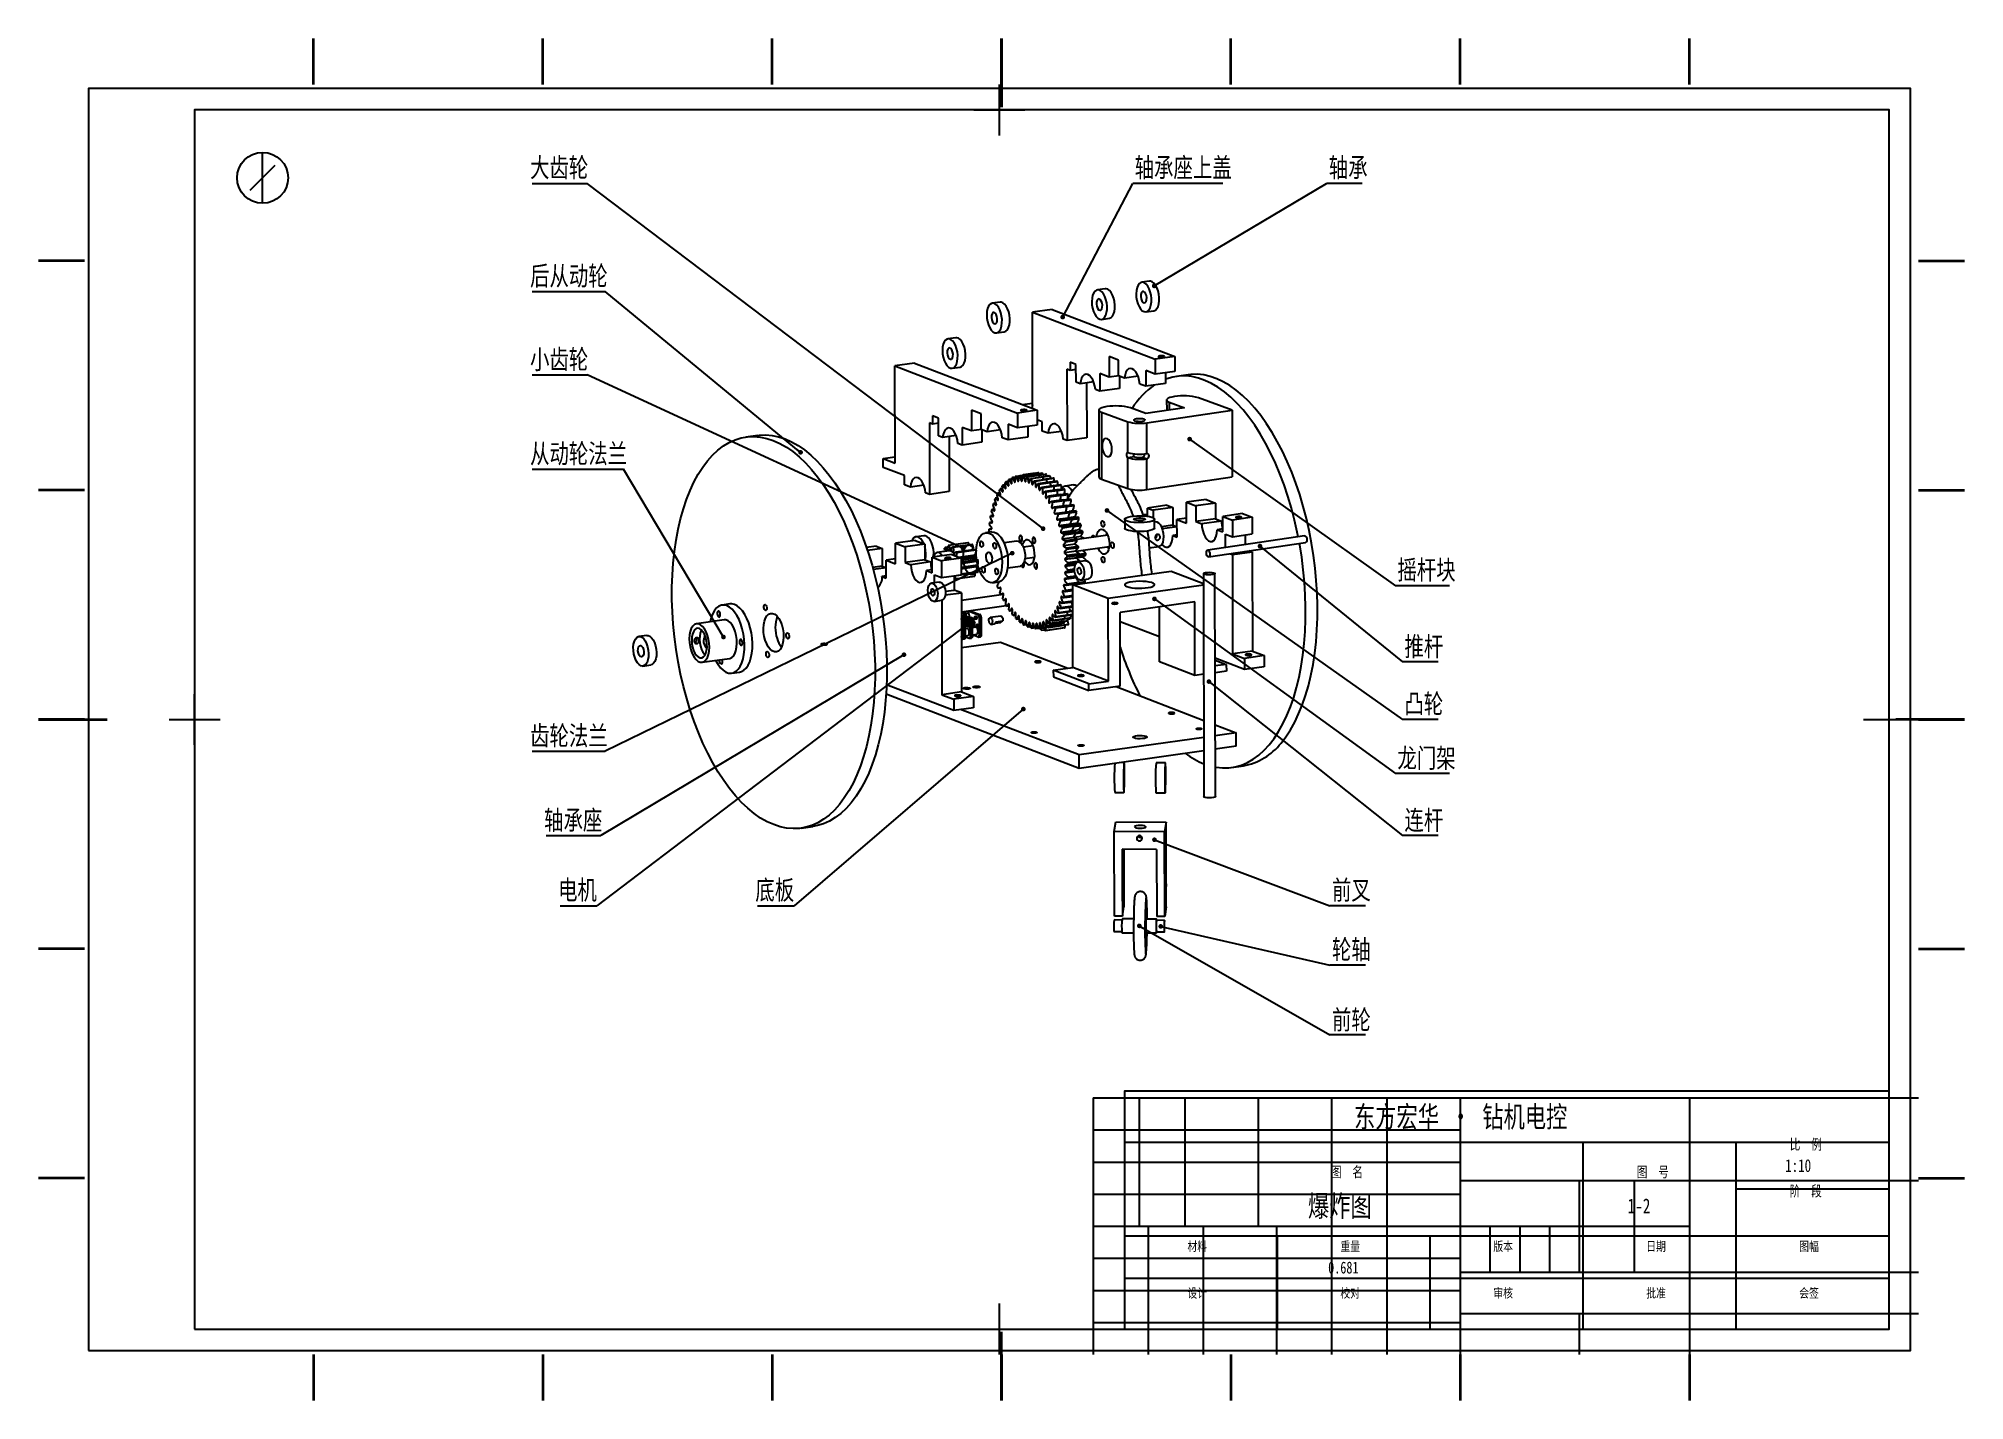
# Model space of a CAD drawing. Header units: millimetres. Extents: x 0 to 420, y 0 to 297.
import ezdxf

# ---------------------------------------------------------------- set-up
doc = ezdxf.new("R2010")
doc.units = ezdxf.units.MM
doc.linetypes.add('CENTERX2', pattern=[20.32, 12.7, -2.54, 2.54, -2.54])
for name, color, linetype in [('10', 7, 'Continuous'), ('5', 7, 'Continuous'), ('SLD-0', 7, 'Continuous'), ('图框', 7, 'Continuous')]:
    doc.layers.add(name, color=color, linetype=linetype)
doc.styles.add('SLDTEXTSTYLE1', font='hyswlongfangsong.ttf', dxfattribs={"bigfont": 'bigfont'})
doc.styles.get("Standard").update_dxf_attribs({"font": 'hyswlongfangsong.ttf'})
doc.dimstyles.new('SLDDIMSTYLE0', dxfattribs={"dimtxt": 2.5, "dimasz": 1.016, "dimexe": 0, "dimexo": 0.625, "dimgap": 0, "dimtad": 1, "dimdec": 0, "dimrnd": 1e-09, "dimtxsty": 'STANDARD', "dimblk1": 'DOT', "dimblk2": 'DOT', "dimsah": 1, "dimcen": 2.5, "dimazin": 3, "dimtfac": 1.016, "dimtdec": 0, "dimtmove": 0, "dimatfit": 3, "dimldrblk": 'DOT', "dimfrac": 2})

# ---------------------------------------------------------------- blocks, each defined once
blk = doc.blocks.new('SW_NOTE_0')
at = {"layer": '图框', "color": 0}
blk.add_line((19.62, 0), (0, 0), dxfattribs=at)
at = {"layer": '图框', "color": 0, "insert": (0.39, 5.57), "char_height": 4.233, "attachment_point": 1, "style": 'SLDTEXTSTYLE1'}
blk.add_mtext('轴承座上盖', dxfattribs=at)
blk = doc.blocks.new('_Dot')
at = {"color": 0, "linetype": 'ByBlock', "lineweight": -2}
blk.add_line((-0.5, 0), (-1, 0), dxfattribs=at)
at = {"color": 0, "linetype": 'ByBlock', "const_width": 0.5}
blk.add_lwpolyline([(-0.25, 0, 1), (0.25, 0, 1)], format="xyb", close=True, dxfattribs=at)
blk = doc.blocks.new('SW_NOTE_0_1')
at = {"layer": '图框', "color": 0}
blk.add_line((7.78, 0), (0, 0), dxfattribs=at)
at = {"layer": '图框', "color": 0, "insert": (0.48, 5.57), "char_height": 4.233, "attachment_point": 1, "style": 'SLDTEXTSTYLE1'}
blk.add_mtext('轴承', dxfattribs=at)
blk = doc.blocks.new('SW_NOTE_0_2')
at = {"layer": '图框', "color": 0}
blk.add_line((-15.91, 0), (0, 0), dxfattribs=at)
at = {"layer": '图框', "color": 0, "insert": (-16.4, 5.52), "char_height": 4.233, "attachment_point": 1, "style": 'SLDTEXTSTYLE1'}
blk.add_mtext('后从动轮', dxfattribs=at)
blk = doc.blocks.new('SW_NOTE_0_3')
at = {"layer": '图框', "color": 0}
blk.add_line((-19.86, 0), (0, 0), dxfattribs=at)
at = {"layer": '图框', "color": 0, "insert": (-20.35, 5.5), "char_height": 4.233, "attachment_point": 1, "style": 'SLDTEXTSTYLE1'}
blk.add_mtext('从动轮法兰', dxfattribs=at)
blk = doc.blocks.new('SW_NOTE_0_4')
at = {"layer": '图框', "color": 0}
blk.add_line((7.78, 0), (0, 0), dxfattribs=at)
at = {"layer": '图框', "color": 0, "insert": (0.47, 5.55), "char_height": 4.233, "attachment_point": 1, "style": 'SLDTEXTSTYLE1'}
blk.add_mtext('前叉', dxfattribs=at)
blk = doc.blocks.new('SW_NOTE_0_5')
at = {"layer": '图框', "color": 0}
blk.add_line((7.79, 0), (0, 0), dxfattribs=at)
at = {"layer": '图框', "color": 0, "insert": (0.47, 5.37), "char_height": 4.233, "attachment_point": 1, "style": 'SLDTEXTSTYLE1'}
blk.add_mtext('前轮', dxfattribs=at)
blk = doc.blocks.new('SW_NOTE_0_6')
at = {"layer": '图框', "color": 0}
blk.add_line((7.78, 0), (0, 0), dxfattribs=at)
at = {"layer": '图框', "color": 0, "insert": (0.47, 5.53), "char_height": 4.233, "attachment_point": 1, "style": 'SLDTEXTSTYLE1'}
blk.add_mtext('轮轴', dxfattribs=at)
blk = doc.blocks.new('SW_NOTE_0_7')
at = {"layer": '图框', "color": 0}
blk.add_line((7.79, 0), (0, 0), dxfattribs=at)
at = {"layer": '图框', "color": 0, "insert": (0.41, 5.49), "char_height": 4.233, "attachment_point": 1, "style": 'SLDTEXTSTYLE1'}
blk.add_mtext('连杆', dxfattribs=at)
blk = doc.blocks.new('SW_NOTE_0_8')
at = {"layer": '图框', "color": 0}
blk.add_line((7.79, 0), (0, 0), dxfattribs=at)
at = {"layer": '图框', "color": 0, "insert": (0.41, 5.46), "char_height": 4.233, "attachment_point": 1, "style": 'SLDTEXTSTYLE1'}
blk.add_mtext('推杆', dxfattribs=at)
blk = doc.blocks.new('SW_NOTE_0_9')
at = {"layer": '图框', "color": 0}
blk.add_line((11.74, 0), (0, 0), dxfattribs=at)
at = {"layer": '图框', "color": 0, "insert": (0.4, 5.49), "char_height": 4.233, "attachment_point": 1, "style": 'SLDTEXTSTYLE1'}
blk.add_mtext('龙门架', dxfattribs=at)
blk = doc.blocks.new('SW_NOTE_0_10')
at = {"layer": '图框', "color": 0}
blk.add_line((11.74, 0), (0, 0), dxfattribs=at)
at = {"layer": '图框', "color": 0, "insert": (0.4, 5.57), "char_height": 4.233, "attachment_point": 1, "style": 'SLDTEXTSTYLE1'}
blk.add_mtext('摇杆块', dxfattribs=at)
blk = doc.blocks.new('SW_NOTE_0_11')
at = {"layer": '图框', "color": 0}
blk.add_line((-11.95, 0), (0, 0), dxfattribs=at)
at = {"layer": '图框', "color": 0, "insert": (-12.41, 5.49), "char_height": 4.233, "attachment_point": 1, "style": 'SLDTEXTSTYLE1'}
blk.add_mtext('轴承座', dxfattribs=at)
blk = doc.blocks.new('SW_NOTE_0_12')
at = {"layer": '图框', "color": 0}
blk.add_line((-8.01, 0), (0, 0), dxfattribs=at)
at = {"layer": '图框', "color": 0, "insert": (-8.49, 5.55), "char_height": 4.233, "attachment_point": 1, "style": 'SLDTEXTSTYLE1'}
blk.add_mtext('底板', dxfattribs=at)
blk = doc.blocks.new('SW_NOTE_0_13')
at = {"layer": '图框', "color": 0}
blk.add_line((-15.91, 0), (0, 0), dxfattribs=at)
at = {"layer": '图框', "color": 0, "insert": (-16.39, 5.48), "char_height": 4.233, "attachment_point": 1, "style": 'SLDTEXTSTYLE1'}
blk.add_mtext('齿轮法兰', dxfattribs=at)
blk = doc.blocks.new('SW_NOTE_0_14')
at = {"layer": '图框', "color": 0}
blk.add_line((-11.96, 0), (0, 0), dxfattribs=at)
at = {"layer": '图框', "color": 0, "insert": (-12.45, 5.57), "char_height": 4.233, "attachment_point": 1, "style": 'SLDTEXTSTYLE1'}
blk.add_mtext('大齿轮', dxfattribs=at)
blk = doc.blocks.new('SW_NOTE_0_15')
at = {"layer": '图框', "color": 0}
blk.add_line((-11.95, 0), (0, 0), dxfattribs=at)
at = {"layer": '图框', "color": 0, "insert": (-12.44, 5.51), "char_height": 4.233, "attachment_point": 1, "style": 'SLDTEXTSTYLE1'}
blk.add_mtext('小齿轮', dxfattribs=at)
blk = doc.blocks.new('SW_NOTE_0_16')
at = {"layer": '图框', "color": 0}
blk.add_line((-8.03, 0), (0, 0), dxfattribs=at)
at = {"layer": '图框', "color": 0, "insert": (-8.47, 5.55), "char_height": 4.233, "attachment_point": 1, "style": 'SLDTEXTSTYLE1'}
blk.add_mtext('电机', dxfattribs=at)
blk = doc.blocks.new('SW_NOTE_0_17')
at = {"layer": '图框', "color": 0}
blk.add_line((7.78, 0), (0, 0), dxfattribs=at)
at = {"layer": '图框', "color": 0, "insert": (0.41, 5.55), "char_height": 4.233, "attachment_point": 1, "style": 'SLDTEXTSTYLE1'}
blk.add_mtext('凸轮', dxfattribs=at)
blk = doc.blocks.new('HH_FRAME_C429X297')
at = {"layer": 'HH_TITLE'}
for p, q in [((214.44, 287), (214.44, 299)), ((208.44, 293), (220.44, 293)), ((41, 271), (41, 283)), ((41, 277), (38, 274)), ((41, 277), (44, 280)), ((25, 143.5), (25, 155.5)), ((423.88, 143.5), (423.88, 155.5)), ((19, 149.5), (31, 149.5)), ((417.88, 149.5), (429.88, 149.5)), ((243.88, 50), (423.88, 50)), ((351.88, 28), (351.88, 50)), ((387.88, 28), (387.88, 50)), ((387.88, 39), (423.88, 39)), ((243.88, 28), (423.88, 28)), ((279.88, 18), (279.88, 28)), ((315.88, 18), (315.88, 28)), ((351.88, 18), (351.88, 28)), ((387.88, 18), (387.88, 28)), ((243.88, 18), (423.88, 18)), ((279.88, 6), (279.88, 18)), ((315.88, 6), (315.88, 18)), ((351.88, 6), (351.88, 18)), ((387.88, 6), (387.88, 18)), ((214.44, 0), (214.44, 12)), ((208.44, 6), (220.44, 6))]:
    blk.add_line(p, q, dxfattribs=at)
for points in [[(0, 1), (428.88, 1), (428.88, 298), (0, 298)], [(25, 6), (423.88, 6), (423.88, 293), (25, 293)], [(243.88, 6), (423.88, 6), (423.88, 62), (243.88, 62)]]:
    blk.add_lwpolyline(points, close=True, dxfattribs=at)
blk.add_circle((41, 277), 6, dxfattribs=at)
for s, height, p in [('东方宏华 · 钻机电控', 5, (297.93, 53.5)), ('比  例', 2.5, (400.49, 48.25)), ('图  名', 2.5, (292.49, 41.75)), ('图  号', 2.5, (364.49, 41.75)), ('阶  段', 2.5, (400.49, 37.25)), ('材料', 2.2, (258.72, 24.4)), ('重量', 2.2, (294.72, 24.4)), ('版本', 2.2, (330.72, 24.4)), ('日期', 2.2, (366.72, 24.4)), ('图幅', 2.2, (402.72, 24.4)), ('设计', 2.2, (258.72, 13.4)), ('校对', 2.2, (294.72, 13.4)), ('审核', 2.2, (330.72, 13.4)), ('批准', 2.2, (366.72, 13.4)), ('会签', 2.2, (402.72, 13.4))]:
    blk.add_text(s, height=height, dxfattribs=at).set_placement(p)
for tag, p, height in [('SCALE', (399.41, 43), 3), ('TITLE', (287.09, 32.5), 5), ('DWG_NO', (362.33, 33.25), 3.5), ('STAGE', (399.41, 32), 3), ('MATERIAL', (255.84, 19.1), 2.8), ('WEIGHT', (291.84, 19.1), 2.8), ('VERSION', (327.84, 19.1), 2.8), ('DATE', (363.84, 19.1), 2.8), ('SHEET', (399.84, 19.1), 2.8), ('DESIGN', (255.84, 8.1), 2.8), ('CHECKED', (291.84, 8.1), 2.8), ('REVIEWED', (327.84, 8.1), 2.8), ('APPROVED', (363.84, 8.1), 2.8), ('COUNTERSIGN', (399.84, 8.1), 2.8)]:
    blk.add_attdef(tag, p, '', height=height, dxfattribs=at)

msp = doc.modelspace()

# ---------------------------------------------------------------- linework, layer by layer
at = {"color": 7, "linetype": 'Continuous', "lineweight": 35}
for p, q in [((60, 287), (60, 297)), ((110, 287), (110, 297)), ((160, 287), (160, 297)), ((210, 297), (210, 282)), ((210, 287), (210, 297)), ((260, 287), (260, 297)), ((310, 287), (310, 297)), ((360, 287), (360, 297)), ((10, 248.5), (0, 248.5)), ((410, 248.5), (420, 248.5)), ((10, 198.5), (0, 198.5)), ((410, 198.5), (420, 198.5)), ((0, 148.5), (15, 148.5)), ((10, 148.5), (0, 148.5)), ((420, 148.5), (405, 148.5)), ((410, 148.5), (420, 148.5)), ((10, 98.5), (0, 98.5)), ((410, 98.5), (420, 98.5)), ((10, 48.5), (0, 48.5)), ((410, 48.5), (420, 48.5)), ((210, 0), (210, 15)), ((60, 10), (60, 0)), ((110, 10), (110, 0)), ((160, 10), (160, 0)), ((210, 10), (210, 0)), ((260, 10), (260, 0)), ((310, 10), (310, 0)), ((360, 10), (360, 0))]:
    msp.add_line(p, q, dxfattribs=at)
at = {"color": 7, "linetype": 'Continuous', "lineweight": 25}
for p, q in [((242.29, 244.09), (240.58, 243.84)), ((209.71, 239.5), (207.99, 239.26)), ((232.62, 242.43), (230.91, 242.18)), ((221.02, 237.94), (216.74, 237.34)), ((216.74, 237.34), (243.5, 227.05)), ((216.77, 216.32), (216.74, 237.34)), ((221.02, 237.94), (247.78, 227.65)), ((231.81, 235.75), (233.53, 235.99)), ((241.48, 237.41), (243.2, 237.65)), ((200.05, 231.76), (198.33, 231.52)), ((208.9, 232.82), (210.61, 233.06)), ((235.53, 226.86), (233.47, 227.65)), ((233.47, 227.65), (233.48, 223.13)), ((235.53, 223.46), (235.53, 226.86)), ((247.78, 227.65), (243.5, 227.05)), ((243.5, 227.05), (243.5, 223.79)), ((247.78, 227.65), (247.79, 224.4)), ((191.02, 226.22), (186.74, 225.62)), ((186.74, 225.62), (213.5, 215.33)), ((186.78, 204.43), (186.74, 225.62)), ((191.02, 226.22), (217.78, 215.94)), ((199.24, 225.08), (200.96, 225.32)), ((224.96, 224.62), (224.28, 224.88)), ((224.28, 224.88), (224.31, 209.31)), ((226.24, 225.92), (224.95, 226.41)), ((224.95, 226.41), (224.96, 224.62)), ((226.24, 224.8), (224.96, 224.62)), ((226.25, 222.06), (226.24, 225.92)), ((233.48, 223.13), (231.42, 223.92)), ((231.42, 223.92), (231.43, 220.07)), ((235.61, 223.43), (233.48, 223.13)), ((236.84, 222.96), (235.53, 223.46)), ((235.71, 223.4), (235.71, 220.67)), ((239.77, 223.37), (236.84, 222.96)), ((243.5, 223.79), (241.44, 224.58)), ((241.44, 224.58), (241.45, 221.19)), ((247.79, 224.4), (243.5, 223.79)), ((245.73, 224.11), (245.74, 221.79)), ((250.74, 223.68), (248.17, 223.32)), ((227.17, 221.7), (226.25, 222.06)), ((230.1, 222.12), (227.17, 221.7)), ((228.57, 221.9), (228.6, 209.91)), ((231.43, 220.07), (230.47, 220.43)), ((235.71, 220.67), (231.43, 220.07)), ((240.16, 221.65), (240.15, 221.66)), ((241.45, 221.19), (240.16, 221.65)), ((245.74, 221.79), (241.45, 221.19)), ((260.27, 215.98), (252.93, 218.66)), ((196.24, 214.2), (194.95, 214.69)), ((194.95, 214.69), (194.96, 212.91)), ((196.25, 210.34), (196.24, 214.2)), ((205.53, 215.14), (203.47, 215.93)), ((203.47, 215.93), (203.48, 211.42)), ((205.54, 211.75), (205.53, 215.14)), ((217.78, 215.94), (213.5, 215.33)), ((213.5, 215.33), (213.5, 212.08)), ((214.53, 217.19), (216.77, 217.5)), ((217.78, 215.94), (217.79, 212.68)), ((231.21, 215.99), (231.24, 201.4)), ((231.79, 215.53), (237.53, 213.43)), ((231.79, 215.53), (231.82, 200.94)), ((241.47, 215.25), (238.13, 216.47)), ((249.93, 216.5), (241.47, 215.25)), ((241.67, 213.22), (260.27, 215.98)), ((246.01, 218.18), (246.02, 215.92)), ((246.59, 217.72), (249.93, 216.5)), ((246.59, 217.72), (246.59, 216.01)), ((260.27, 215.98), (260.3, 201.39)), ((156.85, 210.46), (154.27, 210.1)), ((194.96, 212.91), (194.28, 213.17)), ((194.28, 213.17), (194.31, 197.59)), ((196.24, 213.09), (194.96, 212.91)), ((197.17, 209.99), (196.25, 210.34)), ((200.1, 210.4), (197.17, 209.99)), ((198.57, 210.18), (198.6, 198.2)), ((203.48, 211.42), (201.42, 212.21)), ((201.42, 212.21), (201.43, 208.35)), ((205.61, 211.72), (203.48, 211.42)), ((206.84, 211.25), (205.54, 211.75)), ((205.71, 211.68), (205.72, 208.95)), ((209.77, 211.66), (206.84, 211.25)), ((213.5, 212.08), (211.45, 212.87)), ((211.45, 212.87), (211.45, 209.47)), ((215.74, 210.08), (211.45, 209.47)), ((217.79, 212.68), (213.5, 212.08)), ((215.73, 212.39), (215.74, 210.08)), ((218.84, 213.41), (217.79, 213.82)), ((218.84, 211.41), (218.84, 213.41)), ((220.15, 210.91), (218.84, 211.41)), ((223.08, 211.32), (220.15, 210.91)), ((237.54, 206.7), (237.53, 213.43)), ((241.68, 206.49), (241.67, 213.22)), ((201.43, 208.35), (200.48, 208.72)), ((205.72, 208.95), (201.43, 208.35)), ((210.17, 209.94), (210.15, 209.94)), ((211.45, 209.47), (210.17, 209.94)), ((224.31, 209.31), (223.45, 209.64)), ((228.6, 209.91), (224.31, 209.31)), ((184.2, 205.42), (186.77, 205.78)), ((184.21, 203.48), (184.2, 205.42)), ((184.2, 205.42), (186.78, 204.43)), ((188.84, 201.7), (184.21, 203.48)), ((188.84, 199.7), (188.84, 201.7)), ((215.77, 201.87), (213.2, 201.51)), ((213.81, 201.59), (216.38, 201.95)), ((216.58, 201.96), (214, 201.6)), ((214.57, 201.69), (214.58, 201.79)), ((214.62, 201.57), (217.2, 201.93)), ((217.34, 202.2), (214.77, 201.84)), ((214.81, 201.73), (214.77, 201.84)), ((217.4, 201.9), (214.83, 201.54)), ((215.37, 201.8), (215.38, 201.91)), ((215.38, 201.91), (217.95, 202.27)), ((215.45, 201.39), (218.03, 201.75)), ((218.15, 202.27), (215.58, 201.91)), ((215.6, 201.84), (215.58, 201.91)), ((218.23, 201.68), (215.66, 201.32)), ((216.61, 201.86), (216.58, 201.96)), ((216.59, 201.92), (218.77, 202.23)), ((218.97, 202.19), (216.61, 201.86)), ((217.45, 201.73), (219.6, 202.03)), ((219.8, 201.96), (218.12, 201.72)), ((218.19, 202.15), (218.15, 202.27)), ((218.29, 201.38), (220.43, 201.68)), ((239.02, 205.8), (237.54, 205.58)), ((237.56, 198.84), (237.54, 205.58)), ((240.75, 205.71), (241.68, 205.37)), ((241.7, 198.63), (241.68, 205.37)), ((190.15, 199.19), (188.84, 199.7)), ((193.08, 199.61), (190.15, 199.19)), ((194.31, 197.59), (193.45, 197.92)), ((198.6, 198.2), (194.31, 197.59)), ((209.7, 197.92), (209.13, 197.84)), ((210.25, 198.87), (209.69, 198.79)), ((210.86, 199.7), (210.3, 199.62)), ((211.52, 200.39), (210.96, 200.31)), ((212.24, 200.94), (211.67, 200.86)), ((213, 201.34), (212.42, 201.26)), ((215.96, 200.11), (216.01, 200.12)), ((215.96, 200.11), (216, 200.11)), ((216.29, 201.06), (218.86, 201.42)), ((219.06, 201.31), (216.49, 200.95)), ((216.73, 199.71), (216.79, 199.72)), ((216.74, 199.71), (216.79, 199.72)), ((217.11, 200.57), (219.69, 200.94)), ((219.89, 200.8), (217.32, 200.43)), ((217.5, 199.18), (217.61, 199.19)), ((217.51, 199.17), (217.61, 199.19)), ((217.93, 199.94), (220.5, 200.31)), ((220.7, 200.13), (218.13, 199.77)), ((218.25, 198.51), (218.39, 198.53)), ((218.26, 198.51), (218.38, 198.52)), ((218.73, 199.18), (221.3, 199.54)), ((221.49, 199.33), (218.92, 198.97)), ((218.98, 197.72), (219.14, 197.74)), ((218.99, 197.71), (219.13, 197.73)), ((220.64, 201.57), (219.01, 201.34)), ((219.13, 200.88), (221.26, 201.18)), ((219.5, 198.28), (222.07, 198.64)), ((222.25, 198.4), (219.68, 198.04)), ((221.46, 201.03), (219.87, 200.81)), ((219.94, 200.23), (222.08, 200.53)), ((220.23, 197.25), (222.81, 197.61)), ((222.27, 200.35), (220.7, 200.13)), ((221.31, 199.53), (222.87, 199.75)), ((223.06, 199.54), (221.49, 199.32)), ((222.09, 198.62), (223.64, 198.83)), ((223.82, 198.59), (222.25, 198.37)), ((222.83, 197.58), (224.37, 197.79)), ((224.54, 197.52), (222.98, 197.3)), ((225.66, 199.65), (223.95, 199.4)), ((231.82, 200.94), (237.56, 198.84)), ((241.7, 198.63), (260.3, 201.39)), ((208.5, 194.38), (207.86, 194.29)), ((208.82, 195.66), (208.22, 195.57)), ((209.22, 196.84), (208.64, 196.76)), ((219.68, 196.8), (219.87, 196.83)), ((219.68, 196.8), (219.86, 196.82)), ((220.34, 195.78), (220.58, 195.81)), ((220.35, 195.77), (220.57, 195.8)), ((222.98, 197.35), (220.41, 196.98)), ((220.93, 196.11), (223.5, 196.47)), ((220.96, 194.66), (221.29, 194.7)), ((220.97, 194.65), (221.27, 194.69)), ((223.66, 196.18), (221.09, 195.82)), ((221.54, 193.44), (222.16, 193.53)), ((221.54, 193.43), (222.09, 193.51)), ((221.58, 194.87), (224.15, 195.23)), ((224.3, 194.91), (221.72, 194.55)), ((222.17, 193.53), (224.74, 193.89)), ((224.88, 193.56), (222.3, 193.19)), ((223.53, 196.43), (225.06, 196.64)), ((225.22, 196.35), (223.66, 196.13)), ((224.18, 195.17), (225.7, 195.39)), ((225.85, 195.07), (224.28, 194.85)), ((225.65, 193.97), (224.76, 193.84)), ((224.77, 193.83), (226.28, 194.04)), ((225.66, 193.96), (224.77, 193.83)), ((226.42, 193.7), (224.86, 193.48)), ((246.09, 195.23), (241.81, 194.62)), ((241.81, 192.83), (241.81, 194.62)), ((241.81, 194.62), (243.09, 194.13)), ((247.38, 194.73), (243.09, 194.13)), ((243.09, 194.13), (243.1, 192.48)), ((246.09, 195.23), (247.38, 194.73)), ((247.38, 194.73), (247.39, 190.87)), ((254.61, 196.47), (250.32, 195.86)), ((250.33, 191.34), (250.32, 195.86)), ((250.32, 195.86), (252.38, 195.07)), ((256.67, 195.67), (252.38, 195.07)), ((252.38, 195.07), (252.39, 191.68)), ((254.61, 196.47), (256.67, 195.67)), ((256.67, 195.67), (256.67, 192.28)), ((262.58, 193.4), (258.3, 192.8)), ((262.58, 193.4), (264.64, 192.61)), ((207.82, 189.4), (206.53, 189.22)), ((208.01, 191.56), (207.38, 191.47)), ((207.83, 190.05), (207.41, 189.99)), ((208.23, 193), (207.58, 192.91)), ((222.06, 192.15), (224.63, 192.51)), ((222.06, 192.14), (224.63, 192.5)), ((222.52, 190.79), (225.09, 191.15)), ((222.52, 190.78), (225.1, 191.14)), ((225.11, 192.46), (222.54, 192.1)), ((222.7, 192.12), (225.28, 192.48)), ((225.33, 191), (222.75, 190.64)), ((225.4, 192.12), (222.82, 191.76)), ((222.92, 189.36), (225.49, 189.73)), ((222.92, 189.37), (225.49, 189.73)), ((223.17, 190.63), (225.75, 191)), ((225.85, 190.63), (223.28, 190.26)), ((223.57, 189.1), (226.15, 189.46)), ((226.23, 189.08), (223.66, 188.72)), ((226.17, 192.66), (224.67, 192.45)), ((226.17, 192.65), (224.67, 192.44)), ((226.62, 191.3), (225.13, 191.08)), ((226.62, 191.29), (225.13, 191.08)), ((225.3, 192.4), (226.81, 192.62)), ((226.61, 192.6), (225.3, 192.42)), ((226.93, 192.26), (225.37, 192.04)), ((227.01, 189.87), (225.52, 189.67)), ((227.01, 189.87), (225.53, 189.66)), ((226.84, 191.14), (225.75, 190.99)), ((225.77, 190.92), (227.27, 191.13)), ((227.38, 190.76), (225.81, 190.53)), ((226.17, 189.38), (227.67, 189.59)), ((227.75, 189.2), (226.18, 188.98)), ((236.86, 192.17), (236.86, 190.23)), ((241.81, 193.19), (241.13, 193.1)), ((241.13, 192.89), (241.13, 193.1)), ((241.13, 193.1), (241.81, 192.83)), ((243.36, 190.24), (243.36, 192.18)), ((243.54, 191.65), (243.36, 191.63)), ((247.39, 190.87), (244.88, 190.52)), ((248.28, 190.52), (245.06, 190.07)), ((247.39, 190.87), (248.28, 190.53)), ((250.33, 192.43), (248.27, 192.14)), ((248.28, 188.28), (248.27, 192.14)), ((248.27, 192.14), (250.33, 191.34)), ((256.67, 192.28), (252.39, 191.68)), ((252.39, 191.68), (253.67, 191.18)), ((257.96, 191.78), (253.67, 191.18)), ((256.67, 192.28), (257.96, 191.78)), ((258.3, 190.08), (257.02, 189.89)), ((257.02, 189.89), (258.3, 189.4)), ((258.3, 189.4), (258.3, 192.8)), ((258.3, 192.8), (260.35, 192)), ((264.64, 192.61), (260.35, 192)), ((260.35, 192), (260.36, 188.36)), ((264.64, 192.61), (264.65, 188.96)), ((182.68, 186.3), (180.58, 186)), ((183.97, 185.8), (180.79, 185.35)), ((182.68, 186.3), (183.97, 185.8)), ((183.97, 185.8), (183.98, 181.94)), ((191.2, 187.54), (186.91, 186.93)), ((186.92, 182.41), (186.91, 186.93)), ((186.91, 186.93), (188.97, 186.14)), ((193.26, 186.74), (188.97, 186.14)), ((188.97, 186.14), (188.98, 182.75)), ((191.2, 187.54), (193.26, 186.74)), ((193.09, 188.58), (191.37, 188.33)), ((193.26, 186.74), (193.26, 183.35)), ((198.56, 185.29), (195.99, 184.93)), ((198.35, 186.08), (197.7, 185.99)), ((202.69, 187.01), (198.41, 186.41)), ((202.82, 187.02), (198.53, 186.42)), ((198.87, 185.27), (199.03, 185.29)), ((199.3, 186.13), (203.59, 186.73)), ((203.75, 186.6), (199.46, 186)), ((199.5, 184.78), (199.8, 184.82)), ((200.14, 185.07), (204.43, 185.67)), ((204.48, 185.41), (200.26, 184.82)), ((213.35, 187.4), (210.56, 187.01)), ((214.7, 187.02), (214.54, 186.56)), ((216.87, 186.38), (214.77, 186.09)), ((223.25, 187.92), (225.82, 188.28)), ((223.25, 187.91), (225.83, 188.27)), ((223.52, 186.43), (226.09, 186.8)), ((223.52, 186.42), (226.09, 186.79)), ((223.71, 184.94), (226.28, 185.3)), ((223.71, 184.93), (226.28, 185.29)), ((223.9, 187.52), (226.48, 187.89)), ((226.54, 187.5), (223.97, 187.14)), ((224.16, 185.93), (226.73, 186.29)), ((226.78, 185.9), (224.21, 185.54)), ((227.34, 188.41), (225.85, 188.21)), ((227.34, 188.41), (225.86, 188.2)), ((226.31, 185.19), (233.51, 186.2)), ((226.49, 187.8), (227.99, 188.01)), ((233.16, 188.68), (226.5, 187.74)), ((226.91, 184.59), (228.4, 184.8)), ((233, 188.76), (232.89, 188.74)), ((233, 188.76), (233.14, 188.75)), ((242.19, 185.91), (244.31, 186.21)), ((243.56, 188.07), (243.49, 188.19)), ((248.28, 188.77), (247.35, 188.64)), ((247.35, 188.64), (248.28, 188.28)), ((276.1, 188.57), (254.96, 185.44)), ((255.17, 183.96), (276.32, 187.09)), ((258.82, 188.95), (260.36, 188.36)), ((258.82, 186.01), (258.82, 188.95)), ((260.36, 188.36), (264.65, 188.96)), ((260.37, 184.46), (264.66, 185.07)), ((263.11, 188.74), (263.11, 186.65)), ((264.66, 185.07), (264.11, 185.28)), ((264.66, 185.07), (264.7, 163.42)), ((276.39, 187.12), (276.32, 187.09)), ((183.98, 181.94), (181.92, 181.65)), ((184.86, 181.59), (182.05, 181.2)), ((183.98, 181.94), (184.86, 181.6)), ((186.92, 183.5), (184.86, 183.21)), ((184.87, 179.35), (184.86, 183.21)), ((184.86, 183.21), (186.92, 182.41)), ((193.26, 183.35), (188.98, 182.75)), ((188.98, 182.75), (190.26, 182.25)), ((194.55, 182.85), (190.26, 182.25)), ((193.26, 183.35), (194.55, 182.85)), ((194.89, 181.15), (193.61, 180.97)), ((193.61, 180.97), (194.89, 180.47)), ((199.17, 184.47), (194.89, 183.87)), ((194.89, 180.47), (194.89, 183.87)), ((194.89, 183.87), (196.94, 183.07)), ((201.23, 183.68), (196.94, 183.07)), ((196.94, 183.07), (196.95, 179.43)), ((199.17, 184.47), (201.23, 183.68)), ((199.6, 184.66), (199.66, 184.66)), ((200.64, 183.91), (204.29, 184.42)), ((201.01, 183.77), (204.35, 184.24)), ((204.49, 184.19), (201.13, 183.72)), ((201.23, 183.54), (204.51, 184)), ((201.23, 183.68), (201.24, 180.03)), ((204.54, 183.68), (201.23, 183.22)), ((201.23, 182.89), (204.58, 183.36)), ((201.23, 182.73), (204.55, 183.2)), ((201.23, 182.53), (204.56, 183)), ((201.23, 181.73), (204.8, 182.24)), ((204.88, 181.95), (201.24, 181.44)), ((201.24, 181.4), (204.89, 181.92)), ((201.24, 181.38), (204.46, 181.83)), ((201.24, 180.23), (204.86, 180.74)), ((204.47, 184.74), (204.35, 184.72)), ((211.33, 181.56), (214.11, 181.95)), ((215.12, 183.61), (217.22, 183.91)), ((223.83, 183.44), (226.4, 183.8)), ((223.83, 183.43), (226.4, 183.79)), ((223.84, 180.5), (225.94, 180.8)), ((223.84, 180.49), (225.94, 180.79)), ((223.87, 181.96), (226.08, 182.27)), ((223.87, 181.95), (226.07, 182.26)), ((224.15, 180.69), (225.92, 180.94)), ((224.33, 184.32), (226.91, 184.68)), ((226.94, 184.29), (224.36, 183.93)), ((224.43, 182.72), (227, 183.08)), ((226.26, 182.59), (224.44, 182.33)), ((225.92, 180.97), (224.44, 180.76)), ((224.45, 181.14), (225.91, 181.35)), ((225.56, 177.86), (247, 180.88)), ((227.89, 183.94), (226.41, 183.73)), ((227.89, 183.93), (226.42, 183.72)), ((228.37, 183.11), (226.68, 182.86)), ((228.43, 184.41), (226.78, 184.18)), ((227.01, 183), (228.49, 183.2)), ((247, 180.88), (254.06, 178.16)), ((259.88, 184.65), (260.37, 184.46)), ((260.37, 184.46), (260.41, 162.82)), ((184.87, 179.84), (183.94, 179.71)), ((183.94, 179.71), (184.87, 179.35)), ((196.41, 178.47), (194.72, 178.22)), ((195.41, 180.02), (196.95, 179.43)), ((195.41, 178.32), (195.41, 180.02)), ((196.95, 179.43), (201.24, 180.03)), ((197.76, 176.46), (199.7, 176.73)), ((199.7, 179.81), (199.7, 176.73)), ((199.7, 179.11), (199.74, 179.12)), ((201.25, 176.14), (199.7, 176.73)), ((204.05, 179.69), (199.77, 179.08)), ((199.91, 179.17), (204.2, 179.77)), ((204.77, 180.52), (200.48, 179.91)), ((208.07, 178.33), (209.35, 178.51)), ((209.22, 177.11), (209.83, 177.2)), ((223.3, 176.44), (223.55, 176.48)), ((223.3, 176.43), (223.57, 176.47)), ((223.55, 177.72), (223.96, 177.78)), ((223.56, 177.73), (223.94, 177.79)), ((223.73, 179.09), (226.31, 179.45)), ((223.73, 179.08), (226.31, 179.44)), ((225.56, 176.56), (223.95, 176.34)), ((224.02, 176.67), (225.56, 176.89)), ((226.76, 178.11), (224.19, 177.75)), ((224.24, 178.1), (226.81, 178.47)), ((226.37, 179.51), (224.36, 179.23)), ((224.38, 179.6), (226.19, 179.85)), ((233.27, 174.89), (225.56, 177.86)), ((225.59, 159.86), (225.56, 177.86)), ((228.22, 178.25), (226.13, 177.96)), ((226.31, 179.45), (226.32, 179.5)), ((226.41, 179.44), (226.31, 179.43)), ((226.43, 179.41), (226.31, 179.39)), ((226.44, 179.4), (226.31, 179.38)), ((226.8, 178.4), (228.27, 178.6)), ((227.27, 178.91), (228.96, 179.16)), ((229.17, 179.23), (228.96, 179.16)), ((254.06, 177.82), (233.27, 174.89)), ((254.05, 180.32), (254.15, 131.68)), ((256.65, 131.68), (256.55, 180.32)), ((150.78, 173.69), (149.07, 173.45)), ((195.31, 174.26), (197, 174.52)), ((196.96, 174.51), (197, 153.89)), ((197.21, 174.59), (197, 174.52)), ((197.74, 175.65), (201.25, 176.14)), ((201.25, 176.14), (201.29, 154.5)), ((210.44, 175.78), (201.25, 174.48)), ((201.25, 171.96), (211.03, 173.34)), ((203.18, 172.23), (205.31, 171.41)), ((209.79, 175.74), (210.42, 175.83)), ((210.41, 174.44), (211.05, 174.54)), ((211.08, 173.25), (211.7, 173.34)), ((211.8, 172.17), (212.39, 172.25)), ((221.63, 172.19), (221.74, 172.2)), ((222.14, 173.09), (222.28, 173.11)), ((222.14, 173.09), (222.28, 173.11)), ((222.4, 171.85), (224.97, 172.22)), ((222.59, 174.11), (222.75, 174.13)), ((222.59, 174.11), (222.76, 174.13)), ((225.36, 173), (222.79, 172.63)), ((222.9, 172.9), (225.48, 173.26)), ((222.98, 175.23), (223.18, 175.26)), ((222.98, 175.22), (223.19, 175.25)), ((225.57, 174.09), (223.24, 173.77)), ((223.35, 174.06), (225.56, 174.37)), ((225.56, 175.28), (223.63, 175.01)), ((223.72, 175.32), (225.56, 175.58)), ((225.57, 173.01), (224.79, 172.9)), ((224.97, 172.21), (225.57, 172.3)), ((225.57, 174.06), (225.23, 174.02)), ((225.47, 173.24), (225.57, 173.26)), ((233.31, 156.89), (233.27, 174.89)), ((252.15, 174.14), (235.85, 171.85)), ((244.46, 161.06), (244.44, 173.06)), ((252.18, 158.09), (252.15, 174.14)), ((149.52, 170.23), (143.52, 169.38)), ((202.09, 171.64), (201.25, 171.96)), ((201.67, 171.58), (201.25, 171.73)), ((201.88, 170.93), (201.25, 171.17)), ((201.45, 170.87), (201.26, 170.95)), ((201.45, 170.87), (201.88, 170.93)), ((201.52, 171.07), (202.09, 171.15)), ((202.12, 171.15), (201.53, 171.07)), ((201.67, 171.58), (202.09, 171.64)), ((202.14, 170.35), (201.71, 170.29)), ((201.72, 166.39), (201.71, 170.29)), ((201.72, 170.99), (202.32, 171.08)), ((202.35, 171.05), (201.77, 170.97)), ((202.03, 170.78), (202.53, 170.85)), ((202.05, 171.65), (202.05, 171.95)), ((202.55, 170.8), (202.05, 170.73)), ((202.59, 171.72), (202.07, 171.65)), ((202.13, 170.5), (202.5, 170.55)), ((202.63, 170.5), (202.13, 170.43)), ((202.14, 170.41), (202.69, 170.49)), ((202.71, 170.44), (202.14, 170.36)), ((202.15, 166.45), (202.14, 170.35)), ((202.14, 170.2), (202.61, 170.26)), ((202.65, 170.14), (202.14, 170.07)), ((202.14, 169.98), (202.79, 170.07)), ((202.79, 170.01), (202.14, 169.92)), ((202.14, 169.85), (202.7, 169.93)), ((202.14, 169.74), (202.66, 169.81)), ((202.14, 169.55), (202.8, 169.64)), ((202.79, 169.58), (202.14, 169.49)), ((202.14, 169.49), (202.76, 169.57)), ((202.14, 169.45), (202.61, 169.52)), ((202.14, 169.19), (202.72, 169.27)), ((202.7, 169.23), (202.14, 169.15)), ((202.14, 168.96), (202.56, 169.02)), ((202.54, 168.99), (202.14, 168.94)), ((202.14, 168.89), (202.36, 168.92)), ((202.47, 168.32), (202.14, 168.28)), ((202.96, 168.65), (202.29, 168.91)), ((202.35, 171.03), (202.35, 171.05)), ((202.35, 171.05), (202.35, 171.05)), ((202.95, 170.89), (202.54, 170.83)), ((202.55, 170.75), (203.17, 170.83)), ((203.18, 170.82), (202.55, 170.73)), ((202.61, 169.01), (202.55, 169)), ((202.56, 169.03), (202.61, 169.01)), ((203.39, 168.71), (202.61, 169.01)), ((202.62, 170.21), (203.29, 170.31)), ((202.62, 169.54), (203.41, 169.65)), ((203.41, 169.63), (202.62, 169.52)), ((203.47, 170.04), (202.66, 169.92)), ((202.66, 169.88), (203.4, 169.98)), ((202.67, 169.06), (203.53, 169.18)), ((202.68, 169.8), (203.3, 169.89)), ((202.7, 170.47), (203.18, 170.54)), ((203.38, 170.49), (202.7, 170.4)), ((202.7, 169.35), (203.23, 169.42)), ((203.22, 169.42), (202.7, 169.35)), ((203.32, 170.53), (202.71, 170.45)), ((202.71, 170.43), (203.37, 170.52)), ((202.71, 169.29), (203.47, 169.39)), ((202.75, 172.17), (204.88, 171.35)), ((202.75, 168.95), (203.49, 169.06)), ((203.34, 170.17), (202.76, 170.09)), ((202.76, 169.19), (203.62, 169.31)), ((202.77, 169.97), (203.47, 170.07)), ((203.62, 169.24), (202.77, 169.12)), ((202.96, 168.65), (203.39, 168.71)), ((203.12, 168.81), (203.62, 168.89)), ((203.55, 170.71), (203.2, 170.66)), ((203.21, 170.67), (203.52, 170.71)), ((203.34, 170.69), (203.21, 170.68)), ((203.64, 168.12), (203.21, 168.06)), ((203.22, 166.61), (203.21, 168.06)), ((203.62, 168.82), (203.23, 168.77)), ((203.24, 168.77), (203.59, 168.82)), ((203.25, 169.49), (203.45, 169.52)), ((203.3, 170.53), (203.31, 170.55)), ((203.31, 170.55), (203.74, 170.61)), ((203.32, 168.73), (203.45, 168.75)), ((203.35, 170.23), (203.45, 170.24)), ((203.78, 170.58), (203.37, 170.52)), ((203.46, 169.75), (203.4, 169.74)), ((203.4, 169.71), (203.54, 169.73)), ((203.56, 169.67), (203.41, 169.65)), ((203.5, 170.01), (203.93, 170.07)), ((203.52, 170.31), (203.95, 170.37)), ((203.98, 170.33), (203.55, 170.27)), ((204.4, 168.6), (203.57, 168.48)), ((203.62, 169.72), (204.05, 169.78)), ((203.62, 168.66), (203.76, 168.68)), ((203.65, 166.67), (203.64, 168.12)), ((204.07, 170.03), (203.65, 169.97)), ((204.11, 169.67), (203.68, 169.61)), ((203.69, 169.97), (204.12, 170.03)), ((203.69, 169.39), (204.12, 169.45)), ((203.69, 168.94), (204.12, 169)), ((203.7, 169.26), (204.13, 169.33)), ((204.14, 169.97), (203.71, 169.91)), ((203.78, 169.04), (204.21, 169.1)), ((203.8, 169.57), (204.23, 169.63)), ((204.24, 169.56), (203.81, 169.5)), ((204.23, 168.74), (203.81, 168.67)), ((203.82, 168.73), (204.25, 168.79)), ((203.85, 169.14), (204.27, 169.2)), ((204.27, 169.13), (203.85, 169.07)), ((204.88, 171.35), (205.31, 171.41)), ((205.57, 170.83), (205.14, 170.77)), ((205.14, 170.77), (205.15, 166.88)), ((205.57, 170.83), (205.58, 166.94)), ((209.84, 171.05), (207.53, 170.73)), ((207.73, 169.24), (208.46, 169.34)), ((208.66, 169.51), (209.81, 169.68)), ((208.73, 169.77), (210.32, 169.99)), ((209.81, 169.68), (210.32, 169.99)), ((212.55, 171.2), (213.12, 171.29)), ((213.33, 170.37), (213.9, 170.45)), ((214.14, 169.67), (214.7, 169.75)), ((214.96, 169.11), (215.52, 169.19)), ((215.8, 168.71), (216.36, 168.79)), ((216.63, 168.45), (217.2, 168.53)), ((217.45, 168.35), (218.05, 168.43)), ((218.17, 168.39), (220.74, 168.75)), ((218.26, 168.4), (220.83, 168.76)), ((218.71, 167.98), (219.37, 168.07)), ((221.43, 168.91), (218.86, 168.54)), ((219.05, 168.61), (221.62, 168.97)), ((223.75, 168.47), (219.46, 167.87)), ((222.2, 169.23), (219.62, 168.87)), ((219.62, 167.92), (223.9, 168.53)), ((219.8, 168.97), (222.38, 169.33)), ((224.53, 169.11), (220.24, 168.51)), ((222.93, 169.7), (220.35, 169.34)), ((220.45, 170.74), (220.5, 170.75)), ((220.45, 170.73), (220.5, 170.74)), ((220.52, 169.48), (223.1, 169.84)), ((220.83, 168.77), (224.63, 169.3)), ((220.84, 168.82), (220.83, 168.76)), ((223.61, 170.33), (221.04, 169.96)), ((221.06, 171.39), (221.16, 171.41)), ((221.07, 171.4), (221.12, 171.41)), ((221.2, 170.14), (223.77, 170.5)), ((221.62, 169.05), (223.01, 169.25)), ((222.82, 169.19), (221.62, 169.02)), ((221.62, 169.15), (221.62, 168.97)), ((221.62, 168.98), (222.22, 169.06)), ((221.63, 172.18), (221.75, 172.2)), ((224.25, 171.09), (221.68, 170.72)), ((221.83, 170.93), (224.4, 171.29)), ((222.22, 169.06), (222.22, 169.1)), ((224.83, 171.98), (222.26, 171.62)), ((223.58, 169.49), (222.36, 169.32)), ((222.37, 169.4), (223.77, 169.59)), ((224.32, 169.95), (223, 169.77)), ((223.01, 169.25), (223.01, 169.41)), ((223.09, 169.89), (224.49, 170.08)), ((225.01, 170.55), (223.65, 170.36)), ((223.77, 170.53), (225.17, 170.72)), ((225.57, 171.29), (224.26, 171.1)), ((225.57, 172.08), (224.27, 171.9)), ((224.4, 171.3), (225.57, 171.47)), ((224.98, 170.45), (224.46, 170.38)), ((224.47, 170.38), (224.91, 170.44)), ((235.88, 155.8), (235.85, 171.85)), ((244.45, 166.53), (235.86, 169.83)), ((132.63, 166.84), (130.92, 166.6)), ((201.26, 166.08), (201.46, 166.01)), ((201.27, 164.17), (209.76, 165.36)), ((201.53, 166), (201.96, 166.06)), ((201.72, 166.39), (202.15, 166.45)), ((202.14, 166.76), (202.68, 166.84)), ((202.15, 166.53), (202.96, 166.22)), ((203.03, 166.21), (203.46, 166.27)), ((203.22, 166.61), (203.65, 166.67)), ((203.65, 166.98), (204.61, 167.11)), ((204.89, 166.49), (203.65, 166.97)), ((204.96, 166.48), (205.39, 166.54)), ((205.15, 166.88), (205.58, 166.94)), ((209.76, 165.36), (224.48, 159.7)), ((131.82, 160.16), (133.54, 160.4)), ((144.7, 160.97), (150.71, 161.81)), ((221.3, 159.26), (225.59, 159.86)), ((233.31, 156.89), (225.59, 159.86)), ((252.18, 158.09), (244.46, 161.06)), ((262.99, 159.4), (256.59, 161.86)), ((256.59, 161.46), (259.03, 160.52)), ((259.03, 160.52), (256.59, 160.17)), ((259.03, 160.52), (259.04, 159.06)), ((264.7, 163.42), (260.41, 162.82)), ((260.41, 162.82), (262.98, 161.83)), ((267.27, 162.44), (262.98, 161.83)), ((262.98, 161.83), (262.99, 159.4)), ((267.27, 160), (262.99, 159.4)), ((264.7, 163.42), (267.27, 162.44)), ((267.27, 162.44), (267.27, 160)), ((151.16, 158.59), (152.87, 158.83)), ((199.58, 150.47), (184.95, 156.09)), ((229.02, 156.29), (221.3, 159.26)), ((221.3, 159.26), (221.31, 157.8)), ((221.31, 157.8), (229.02, 154.83)), ((229.02, 156.29), (233.31, 156.89)), ((229.02, 154.83), (229.02, 156.29)), ((235.88, 155.8), (229.02, 154.83)), ((234.97, 155.67), (254.11, 148.31)), ((254.1, 158.36), (252.18, 158.09)), ((259.04, 159.06), (256.59, 158.71)), ((226.91, 137.84), (184.84, 154.01)), ((201.29, 154.5), (197, 153.89)), ((197, 153.89), (199.57, 152.9)), ((203.86, 153.51), (199.57, 152.9)), ((199.57, 152.9), (199.58, 150.47)), ((201.29, 154.5), (203.86, 153.51)), ((203.86, 153.51), (203.86, 151.07)), ((203.86, 151.07), (199.58, 150.47)), ((226.91, 140.76), (201.08, 150.68)), ((256.62, 147.35), (261.21, 145.59)), ((254.12, 144.59), (226.91, 140.76)), ((261.21, 145.59), (256.62, 144.94)), ((261.21, 142.67), (261.21, 145.59)), ((254.13, 141.67), (226.91, 137.84)), ((226.91, 137.84), (226.91, 140.76)), ((236.74, 139.08), (235.8, 139.09)), ((245.73, 139.02), (243.73, 139.04)), ((261.21, 142.67), (256.63, 142.02)), ((260.18, 138.03), (262.75, 138.39)), ((234.7, 132.6), (236.7, 132.58)), ((243.69, 132.54), (245.69, 132.52)), ((234.58, 124.09), (234.9, 126.18)), ((234.9, 126.18), (245.9, 126.1)), ((245.9, 126.1), (245.57, 124.02)), ((245.93, 107.62), (245.9, 126.1)), ((166.28, 124.81), (168.86, 125.17)), ((245.57, 124.02), (234.58, 124.09)), ((234.61, 105.61), (234.58, 124.09)), ((245.6, 105.54), (245.57, 124.02)), ((243.83, 120.14), (236.33, 120.19)), ((236.33, 120.19), (236.36, 105.6)), ((236.66, 120.19), (236.69, 107.68)), ((243.83, 120.14), (243.86, 105.55)), ((236.36, 105.6), (234.61, 105.61)), ((238.82, 105), (236.29, 105.01)), ((236.36, 105.6), (236.69, 107.68)), ((245.6, 105.54), (243.86, 105.55)), ((245.93, 107.62), (245.6, 105.54)), ((234.52, 102.28), (236.24, 102.26)), ((236.26, 104.76), (234.54, 104.78)), ((236.27, 102.01), (238.8, 102)), ((241.52, 101.98), (243.76, 101.96)), ((243.78, 104.96), (241.54, 104.98)), ((243.77, 102.21), (245.52, 102.2)), ((245.53, 104.7), (243.78, 104.71))]:
    msp.add_line(p, q, dxfattribs=at)
at = {"color": 7, "linetype": 'Continuous', "lineweight": 25, "flags": 128}
for points in [[(241.84, 237.55), (242.16, 237.85), (242.41, 238.3), (242.59, 238.88), (242.69, 239.55), (242.69, 240.29), (242.61, 241.03), (242.44, 241.76), (242.2, 242.43), (241.89, 243), (241.54, 243.44), (241.16, 243.73), (240.77, 243.85), (240.4, 243.8), (240.06, 243.58), (239.77, 243.19), (239.55, 242.67), (239.41, 242.04), (239.36, 241.34), (239.4, 240.59), (239.52, 239.85), (239.73, 239.15), (240.01, 238.53), (240.34, 238.02), (240.71, 237.65), (241.1, 237.44), (241.48, 237.41), (241.84, 237.55)], [(243.2, 237.65), (243.55, 237.79), (243.87, 238.09), (244.13, 238.54), (244.31, 239.12), (244.4, 239.8), (244.41, 240.53), (244.33, 241.28), (244.16, 242), (243.91, 242.67), (243.61, 243.24), (243.25, 243.68), (242.87, 243.97), (242.48, 244.09), (242.29, 244.09)], [(210.61, 233.06), (210.97, 233.2), (211.29, 233.5), (211.54, 233.96), (211.72, 234.53), (211.82, 235.21), (211.82, 235.94), (211.74, 236.69), (211.57, 237.41), (211.33, 238.08), (211.02, 238.65), (210.67, 239.09), (210.29, 239.38), (209.9, 239.5), (209.71, 239.5)], [(232.17, 235.89), (232.49, 236.19), (232.74, 236.64), (232.92, 237.22), (233.02, 237.89), (233.02, 238.62), (232.94, 239.37), (232.77, 240.1), (232.53, 240.77), (232.22, 241.34), (231.87, 241.78), (231.49, 242.07), (231.1, 242.19), (230.73, 242.14), (230.39, 241.92), (230.1, 241.53), (229.88, 241.01), (229.74, 240.38), (229.69, 239.68), (229.73, 238.93), (229.85, 238.19), (230.06, 237.49), (230.34, 236.87), (230.67, 236.36), (231.04, 235.99), (231.43, 235.78), (231.81, 235.75), (232.17, 235.89)], [(231.67, 237.78), (231.86, 238.01), (231.98, 238.39), (232, 238.85), (231.92, 239.33), (231.76, 239.76), (231.54, 240.06), (231.29, 240.2), (231.05, 240.15), (230.86, 239.92), (230.74, 239.54), (230.72, 239.08), (230.8, 238.6), (230.96, 238.17), (231.18, 237.87), (231.43, 237.73), (231.67, 237.78)], [(233.53, 235.99), (233.88, 236.13), (234.2, 236.43), (234.46, 236.88), (234.64, 237.46), (234.73, 238.14), (234.74, 238.87), (234.66, 239.62), (234.49, 240.34), (234.24, 241.01), (233.94, 241.58), (233.58, 242.02), (233.2, 242.31), (232.81, 242.43), (232.62, 242.43)], [(241.34, 239.44), (241.53, 239.67), (241.65, 240.05), (241.67, 240.51), (241.59, 240.99), (241.43, 241.42), (241.21, 241.72), (240.96, 241.86), (240.72, 241.81), (240.53, 241.58), (240.41, 241.2), (240.39, 240.74), (240.47, 240.26), (240.63, 239.83), (240.85, 239.53), (241.1, 239.39), (241.34, 239.44)], [(209.25, 232.96), (209.57, 233.26), (209.83, 233.71), (210.01, 234.29), (210.1, 234.97), (210.11, 235.7), (210.03, 236.45), (209.86, 237.17), (209.61, 237.84), (209.31, 238.41), (208.95, 238.85), (208.57, 239.14), (208.18, 239.26), (207.81, 239.21), (207.47, 238.99), (207.18, 238.61), (206.96, 238.09), (206.83, 237.46), (206.77, 236.75), (206.81, 236), (206.94, 235.26), (207.14, 234.56), (207.42, 233.94), (207.75, 233.43), (208.12, 233.06), (208.51, 232.85), (208.9, 232.82), (209.25, 232.96)], [(208.76, 234.85), (208.95, 235.08), (209.06, 235.46), (209.08, 235.92), (209.01, 236.41), (208.85, 236.83), (208.62, 237.14), (208.37, 237.27), (208.13, 237.22), (207.94, 236.99), (207.83, 236.62), (207.81, 236.15), (207.88, 235.67), (208.04, 235.24), (208.27, 234.94), (208.52, 234.8), (208.76, 234.85)], [(199.6, 225.22), (199.91, 225.52), (200.17, 225.98), (200.35, 226.55), (200.44, 227.23), (200.45, 227.96), (200.37, 228.71), (200.2, 229.43), (199.96, 230.1), (199.65, 230.67), (199.3, 231.11), (198.91, 231.4), (198.53, 231.52), (198.15, 231.47), (197.81, 231.25), (197.53, 230.87), (197.31, 230.35), (197.17, 229.72), (197.12, 229.01), (197.15, 228.27), (197.28, 227.52), (197.49, 226.82), (197.76, 226.2), (198.1, 225.69), (198.47, 225.32), (198.85, 225.12), (199.24, 225.08), (199.6, 225.22)], [(200.96, 225.32), (201.31, 225.46), (201.63, 225.76), (201.88, 226.22), (202.06, 226.8), (202.16, 227.47), (202.17, 228.2), (202.08, 228.95), (201.92, 229.68), (201.67, 230.34), (201.36, 230.91), (201.01, 231.35), (200.63, 231.64), (200.24, 231.76), (200.05, 231.76)], [(199.1, 227.11), (199.29, 227.35), (199.41, 227.72), (199.43, 228.19), (199.35, 228.67), (199.19, 229.09), (198.96, 229.4), (198.71, 229.54), (198.48, 229.48), (198.28, 229.25), (198.17, 228.88), (198.15, 228.41), (198.22, 227.93), (198.39, 227.51), (198.61, 227.2), (198.86, 227.06), (199.1, 227.11)], [(245.42, 227.72), (245.25, 227.77), (245.03, 227.79), (244.77, 227.79), (244.53, 227.77), (244.35, 227.73), (244.24, 227.68), (244.22, 227.62), (244.31, 227.57), (244.48, 227.52), (244.71, 227.5), (244.96, 227.5), (245.2, 227.52), (245.39, 227.56), (245.5, 227.61), (245.51, 227.67), (245.42, 227.72)], [(230.47, 220.43), (230.37, 221.19), (230.17, 221.91), (229.91, 222.56), (229.58, 223.1), (229.21, 223.5), (228.82, 223.74), (228.43, 223.81), (228.06, 223.69), (227.73, 223.4), (227.46, 222.96), (227.27, 222.38), (227.17, 221.7)], [(240.15, 221.66), (240.04, 222.42), (239.85, 223.15), (239.59, 223.8), (239.26, 224.35), (238.89, 224.76), (238.5, 225), (238.1, 225.06), (237.73, 224.95), (237.4, 224.66), (237.14, 224.22), (236.94, 223.64), (236.84, 222.96)], [(274.71, 188.37), (274.51, 189.32), (273.91, 191.99), (273.22, 194.6), (272.46, 197.17), (271.62, 199.66), (270.71, 202.07), (269.73, 204.4), (268.68, 206.63), (267.58, 208.75), (266.42, 210.76), (265.22, 212.65), (263.96, 214.4), (262.67, 216.01), (261.34, 217.48), (259.98, 218.8), (258.6, 219.96), (257.2, 220.96), (255.79, 221.79), (254.37, 222.46), (252.95, 222.95), (251.54, 223.27), (250.13, 223.41), (248.74, 223.38), (247.38, 223.18), (246.04, 222.8), (245.74, 222.68)], [(270.96, 143.36), (272.02, 144.73), (273.01, 146.25), (273.94, 147.92), (274.8, 149.72), (275.59, 151.65), (276.3, 153.7), (276.93, 155.86), (277.47, 158.12), (277.93, 160.48), (278.3, 162.93), (278.59, 165.44), (278.78, 168.03), (278.88, 170.66), (278.9, 173.34), (278.82, 176.05), (278.65, 178.78), (278.39, 181.52), (278.04, 184.26), (277.61, 186.98), (277.08, 189.68), (276.48, 192.35), (275.79, 194.97), (275.03, 197.53), (274.19, 200.02), (273.28, 202.44), (272.3, 204.76), (271.26, 206.99), (270.15, 209.12), (269, 211.12), (267.79, 213.01), (266.54, 214.76), (265.24, 216.37), (263.91, 217.84), (262.56, 219.16), (261.17, 220.32), (259.77, 221.32), (258.36, 222.15), (256.94, 222.82), (255.52, 223.31), (254.11, 223.63), (252.7, 223.78), (251.32, 223.75), (250.74, 223.68)], [(247.76, 218.92), (247.18, 218.81), (246.7, 218.69), (246.34, 218.54), (246.1, 218.37), (246.01, 218.21), (246.07, 218.04), (246.26, 217.87), (246.59, 217.72)], [(215.43, 216.01), (215.26, 216.05), (215.03, 216.08), (214.77, 216.08), (214.53, 216.06), (214.35, 216.02), (214.24, 215.97), (214.23, 215.91), (214.31, 215.85), (214.48, 215.81), (214.71, 215.78), (214.96, 215.78), (215.2, 215.8), (215.39, 215.84), (215.5, 215.89), (215.51, 215.95), (215.43, 216.01)], [(216.77, 217.1), (216.74, 217.08), (216.73, 217.02), (216.77, 216.99)], [(232.96, 216.73), (232.38, 216.62), (231.9, 216.49), (231.54, 216.35), (231.31, 216.18), (231.21, 216.01), (231.27, 215.84), (231.46, 215.68), (231.79, 215.53)], [(142.13, 150.55), (141.35, 153.1), (140.65, 155.71), (140.03, 158.36), (139.5, 161.06), (139.05, 163.78), (138.69, 166.52), (138.41, 169.26), (138.23, 171.99), (138.14, 174.7), (138.13, 177.39), (138.22, 180.03), (138.4, 182.62), (138.67, 185.15), (139.03, 187.61), (139.47, 189.98), (140, 192.26), (140.62, 194.44), (141.31, 196.51), (142.09, 198.46), (142.93, 200.28), (143.85, 201.97), (144.84, 203.52), (145.89, 204.91), (147, 206.15), (148.16, 207.24), (149.38, 208.16), (150.63, 208.91), (151.93, 209.49), (153.26, 209.9), (154.62, 210.14), (156.01, 210.2), (157.41, 210.08), (158.82, 209.79), (160.24, 209.33), (161.66, 208.69), (163.08, 207.88), (164.48, 206.91), (165.86, 205.78), (167.23, 204.49), (168.56, 203.04), (169.86, 201.45), (171.12, 199.72), (172.34, 197.86), (173.5, 195.87), (174.61, 193.76), (175.67, 191.55), (176.66, 189.24), (177.58, 186.84), (178.43, 184.36), (179.21, 181.81), (179.91, 179.2), (180.52, 176.54), (181.06, 173.85), (181.51, 171.12), (181.87, 168.39), (182.15, 165.65), (182.33, 162.91), (182.42, 160.2), (182.42, 157.52), (182.34, 154.87), (182.16, 152.28), (181.89, 149.75), (181.53, 147.29), (181.08, 144.92), (180.55, 142.64), (179.94, 140.46), (179.24, 138.39), (178.47, 136.44), (177.62, 134.62), (176.71, 132.93), (175.72, 131.39), (174.67, 129.99), (173.56, 128.75), (172.4, 127.67), (171.18, 126.74), (169.93, 125.99), (168.63, 125.41), (167.3, 125), (165.93, 124.76), (164.55, 124.7), (163.15, 124.82), (161.74, 125.11), (160.32, 125.58), (158.9, 126.21), (157.48, 127.02), (156.08, 127.99), (154.69, 129.13), (153.33, 130.42), (152, 131.86), (150.7, 133.45), (149.44, 135.18), (148.22, 137.05), (147.06, 139.03), (145.95, 141.14), (144.89, 143.35), (143.9, 145.66), (142.98, 148.06), (142.13, 150.55)], [(156.85, 210.46), (157.2, 210.5), (158.58, 210.56), (159.98, 210.45), (161.4, 210.16), (162.82, 209.69), (164.23, 209.05), (165.65, 208.25), (167.05, 207.27), (168.44, 206.14), (169.8, 204.85), (171.13, 203.4), (172.43, 201.81), (173.69, 200.08), (174.91, 198.22), (176.07, 196.23), (177.19, 194.13), (178.24, 191.91), (179.23, 189.6), (180.15, 187.2), (181, 184.72), (181.78, 182.17), (182.48, 179.56), (183.1, 176.9), (183.63, 174.21), (184.08, 171.49), (184.44, 168.75), (184.72, 166.01), (184.9, 163.28), (185, 160.56), (185, 157.88), (184.91, 155.23), (184.73, 152.64), (184.46, 150.11), (184.1, 147.66), (183.66, 145.28), (183.13, 143), (182.51, 140.82), (181.82, 138.75), (181.04, 136.8), (180.2, 134.98), (179.28, 133.3), (178.29, 131.75), (177.24, 130.35), (176.13, 129.11), (174.97, 128.03), (173.76, 127.11), (172.5, 126.35), (171.2, 125.77), (169.87, 125.36), (168.86, 125.17)], [(200.48, 208.72), (200.37, 209.47), (200.17, 210.2), (199.91, 210.85), (199.58, 211.39), (199.21, 211.79), (198.82, 212.03), (198.43, 212.09), (198.06, 211.97), (197.73, 211.68), (197.47, 211.24), (197.28, 210.66), (197.17, 209.99)], [(210.15, 209.94), (210.04, 210.71), (209.85, 211.43), (209.59, 212.09), (209.26, 212.63), (208.89, 213.04), (208.5, 213.28), (208.1, 213.35), (207.73, 213.24), (207.41, 212.95), (207.14, 212.5), (206.95, 211.92), (206.84, 211.25)], [(223.45, 209.64), (223.34, 210.4), (223.15, 211.12), (222.88, 211.77), (222.55, 212.31), (222.18, 212.71), (221.79, 212.95), (221.4, 213.01), (221.03, 212.9), (220.71, 212.61), (220.44, 212.16), (220.25, 211.59), (220.15, 210.91)], [(241.12, 213.96), (240.79, 214.05), (240.34, 214.09), (239.85, 214.09), (239.4, 214.05), (239.05, 213.97), (238.85, 213.87), (238.83, 213.76), (239.01, 213.65), (239.35, 213.57), (239.79, 213.53), (240.28, 213.52), (240.73, 213.56), (241.09, 213.64), (241.29, 213.75), (241.3, 213.86), (241.12, 213.96)], [(234.07, 207.4), (234.03, 207.99), (233.89, 208.57), (233.67, 209.07), (233.39, 209.46), (233.08, 209.71), (232.77, 209.78), (232.47, 209.67), (232.22, 209.4), (232.04, 208.99), (231.95, 208.47), (231.95, 207.89), (232.05, 207.3), (232.23, 206.76), (232.48, 206.3), (232.77, 205.98), (233.09, 205.82), (233.4, 205.84), (233.68, 206.03), (233.89, 206.38), (234.03, 206.85), (234.07, 207.4)], [(237.54, 206.7), (237.43, 206.7), (237.33, 206.61), (237.26, 206.45), (237.24, 206.25), (237.26, 206.03), (237.33, 205.82), (237.43, 205.66), (237.54, 205.58)], [(241.68, 205.37), (241.87, 205.44), (242.03, 205.58), (242.13, 205.78), (242.17, 206), (242.13, 206.21), (242.03, 206.37), (241.87, 206.47), (241.68, 206.49)], [(186.78, 205.38), (186.75, 205.36), (186.73, 205.3), (186.78, 205.27)], [(193.45, 197.92), (193.35, 198.68), (193.15, 199.41), (192.88, 200.06), (192.56, 200.6), (192.19, 201), (191.8, 201.23), (191.4, 201.3), (191.04, 201.18), (190.71, 200.89), (190.44, 200.45), (190.25, 199.87), (190.15, 199.19)], [(225.43, 198.26), (225.35, 198.41), (225.01, 198.89), (224.64, 199.22), (224.25, 199.39), (223.87, 199.39), (223.52, 199.21), (223.21, 198.88), (223.14, 198.76)], [(208.51, 194.12), (208.51, 194.12), (208.52, 194.12), (208.52, 194.12), (208.52, 194.12), (208.52, 194.13), (208.52, 194.13), (208.52, 194.13), (208.52, 194.13)], [(208.87, 195.29), (208.87, 195.29), (208.87, 195.29), (208.87, 195.29), (208.87, 195.29), (208.87, 195.29), (208.87, 195.29), (208.87, 195.29), (208.87, 195.29)], [(219.68, 196.8), (219.68, 196.8), (219.68, 196.8), (219.68, 196.8), (219.68, 196.8), (219.68, 196.8), (219.68, 196.8), (219.68, 196.8), (219.68, 196.8)], [(220.34, 195.78), (220.34, 195.78), (220.34, 195.78), (220.35, 195.78), (220.35, 195.78), (220.35, 195.78), (220.35, 195.78), (220.35, 195.77), (220.35, 195.77)], [(220.96, 194.66), (220.97, 194.66), (220.97, 194.65), (220.97, 194.65), (220.97, 194.65), (220.97, 194.65), (220.97, 194.65), (220.97, 194.65), (220.97, 194.65)], [(221.54, 193.44), (221.54, 193.44), (221.54, 193.44), (221.54, 193.44), (221.54, 193.44), (221.54, 193.44), (221.54, 193.44), (221.54, 193.43), (221.54, 193.43)], [(224.73, 197.09), (224.53, 197.33), (224.52, 197.33)], [(225.66, 193.96), (225.65, 193.96), (225.65, 193.96), (225.65, 193.96), (225.65, 193.96), (225.65, 193.96), (225.65, 193.96), (225.65, 193.96), (225.65, 193.97)], [(209, 187.38), (209.38, 186.59), (209.69, 185.71), (209.92, 184.77), (210.07, 183.79), (210.13, 182.82), (210.1, 181.87), (209.98, 180.99), (209.77, 180.2), (209.48, 179.52), (209.13, 178.97), (208.71, 178.59), (208.25, 178.36), (207.76, 178.32), (207.25, 178.44), (206.75, 178.74), (206.26, 179.2), (205.81, 179.81), (205.4, 180.54), (205.06, 181.38), (204.79, 182.3), (204.59, 183.26), (204.49, 184.24), (204.47, 185.2), (204.55, 186.12), (204.72, 186.96), (204.96, 187.7), (205.29, 188.32), (205.67, 188.78), (206.11, 189.09), (206.59, 189.22), (207.09, 189.19), (207.6, 188.97), (208.1, 188.59), (208.57, 188.05), (209, 187.38)], [(207.82, 189.4), (207.88, 189.41), (208.38, 189.37), (208.88, 189.15), (209.38, 188.77), (209.85, 188.24), (210.29, 187.56)], [(207.87, 190.16), (207.87, 190.16), (207.87, 190.16), (207.87, 190.16), (207.87, 190.16), (207.87, 190.16), (207.87, 190.16), (207.87, 190.17), (207.87, 190.17)], [(208.01, 191.54), (208.01, 191.55), (208.01, 191.55), (208.01, 191.55), (208.01, 191.55), (208.01, 191.55), (208.01, 191.55), (208.01, 191.55), (208.01, 191.55)], [(208.23, 192.87), (208.23, 192.87), (208.23, 192.87), (208.23, 192.87), (208.23, 192.87), (208.23, 192.87), (208.23, 192.88), (208.23, 192.88), (208.23, 192.88)], [(222.06, 192.15), (222.06, 192.15), (222.06, 192.15), (222.06, 192.15), (222.06, 192.14), (222.06, 192.14), (222.06, 192.14), (222.06, 192.14), (222.06, 192.14)], [(222.52, 190.79), (222.52, 190.79), (222.52, 190.79), (222.52, 190.78), (222.52, 190.78), (222.52, 190.78), (222.52, 190.78), (222.52, 190.78), (222.52, 190.78)], [(222.92, 189.37), (222.92, 189.37), (222.92, 189.37), (222.92, 189.37), (222.92, 189.37), (222.92, 189.37), (222.92, 189.37), (222.92, 189.36), (222.92, 189.36)], [(224.63, 192.51), (224.63, 192.51), (224.63, 192.51), (224.63, 192.51), (224.63, 192.51), (224.63, 192.51), (224.63, 192.5), (224.63, 192.5), (224.63, 192.5)], [(225.09, 191.15), (225.09, 191.15), (225.09, 191.15), (225.09, 191.15), (225.09, 191.15), (225.09, 191.14), (225.09, 191.14), (225.09, 191.14), (225.1, 191.14)], [(225.49, 189.73), (225.49, 189.73), (225.49, 189.73), (225.49, 189.73), (225.49, 189.73), (225.49, 189.73), (225.49, 189.73), (225.49, 189.73), (225.49, 189.73)], [(226.17, 192.65), (226.17, 192.66), (226.17, 192.66), (226.17, 192.66), (226.17, 192.66), (226.17, 192.66), (226.17, 192.66), (226.17, 192.66), (226.17, 192.66)], [(226.62, 191.29), (226.62, 191.29), (226.62, 191.29), (226.62, 191.29), (226.62, 191.29), (226.62, 191.29), (226.62, 191.29), (226.62, 191.29), (226.62, 191.3)], [(227.01, 189.87), (227.01, 189.87), (227.01, 189.87), (227.01, 189.87), (227.01, 189.87), (227.01, 189.87), (227.01, 189.87), (227.01, 189.87), (227.01, 189.87)], [(230.74, 188.33), (230.75, 188.46), (230.89, 189.05), (231.11, 189.53), (231.4, 189.85), (231.74, 189.99), (232.1, 189.95)], [(232.1, 189.95), (232.47, 189.72), (232.82, 189.33), (233.11, 188.8), (233.34, 188.16), (233.49, 187.46), (233.54, 186.75), (233.5, 186.08), (233.36, 185.48), (233.14, 185.01), (232.85, 184.69), (232.51, 184.55), (232.15, 184.59), (231.78, 184.81), (231.44, 185.2), (231.14, 185.74), (231.09, 185.86)], [(232.09, 191.8), (232.22, 191.71), (232.33, 191.53), (232.4, 191.3), (232.43, 191.05), (232.41, 190.81), (232.34, 190.63), (232.23, 190.54), (232.1, 190.53), (231.97, 190.63), (231.86, 190.81), (231.79, 191.04), (231.76, 191.29), (231.78, 191.52), (231.86, 191.7), (231.96, 191.8), (232.09, 191.8)], [(232.88, 188.64), (232.9, 188.76), (232.96, 189.1)], [(241.78, 191.54), (241.09, 191.46), (240.35, 191.43), (239.6, 191.43), (238.87, 191.48), (238.21, 191.56), (237.65, 191.68), (237.23, 191.82), (236.96, 191.99), (236.86, 192.16), (236.93, 192.33), (237.18, 192.5), (237.58, 192.65), (238.12, 192.77), (238.77, 192.86), (239.49, 192.92), (240.24, 192.93), (240.99, 192.9), (241.69, 192.84), (242.3, 192.74), (242.79, 192.61), (243.14, 192.45), (243.33, 192.28), (243.34, 192.11), (243.18, 191.94), (242.85, 191.78), (242.38, 191.64), (241.78, 191.54)], [(241.78, 189.59), (241.1, 189.52), (240.36, 189.48), (239.6, 189.49), (238.87, 189.53), (238.22, 189.62), (237.66, 189.73), (237.23, 189.88), (236.96, 190.04), (236.86, 190.21), (236.86, 190.23)], [(240.75, 191.93), (240.29, 191.89), (239.8, 191.9), (239.36, 191.94), (239.04, 192.03), (238.87, 192.13), (238.9, 192.25), (239.1, 192.35), (239.46, 192.43), (239.92, 192.46), (240.41, 192.46), (240.85, 192.41), (241.18, 192.33), (241.34, 192.22), (241.32, 192.11), (241.11, 192.01), (240.75, 191.93)], [(243.36, 190.24), (243.35, 190.16), (243.18, 189.99), (242.86, 189.83), (242.38, 189.7), (241.78, 189.59)], [(243.54, 191.65), (243.9, 191.61), (244.27, 191.39), (244.61, 190.99), (244.91, 190.46), (245.14, 189.82), (245.28, 189.13), (245.34, 188.41), (245.29, 187.74), (245.16, 187.14), (244.94, 186.67), (244.65, 186.35), (244.31, 186.21), (244.31, 186.21)], [(253.67, 191.18), (253.72, 190.41), (253.87, 189.64), (254.1, 188.92), (254.4, 188.3), (254.76, 187.81), (255.15, 187.48), (255.55, 187.32), (255.94, 187.35), (256.3, 187.57), (256.6, 187.96), (256.83, 188.5), (256.97, 189.16), (257.02, 189.89)], [(262.28, 192.68), (262.11, 192.72), (261.88, 192.75), (261.63, 192.75), (261.39, 192.73), (261.2, 192.69), (261.1, 192.64), (261.08, 192.58), (261.17, 192.52), (261.34, 192.48), (261.57, 192.46), (261.82, 192.45), (262.06, 192.47), (262.25, 192.51), (262.36, 192.57), (262.37, 192.63), (262.28, 192.68)], [(193.03, 186.83), (193.03, 186.85), (192.72, 187.43), (192.38, 187.88), (192, 188.19), (191.61, 188.33), (191.23, 188.3), (190.89, 188.1), (190.59, 187.73), (190.44, 187.43)], [(195.17, 184.02), (195.19, 184.21), (195.21, 184.93), (195.14, 185.68), (194.98, 186.41), (194.74, 187.09), (194.44, 187.67), (194.09, 188.13), (193.71, 188.43), (193.32, 188.57), (193.09, 188.58)], [(197.12, 184.15), (196.8, 184.57), (196.46, 184.84), (196.11, 184.94), (195.77, 184.86), (195.48, 184.61), (195.24, 184.21), (195.14, 183.9)], [(205.85, 187.18), (205.94, 186.96), (205.98, 186.71), (205.98, 186.47), (205.92, 186.27), (205.82, 186.14), (205.7, 186.11), (205.57, 186.17), (205.45, 186.32), (205.37, 186.54), (205.32, 186.79), (205.33, 187.04), (205.39, 187.24), (205.48, 187.36), (205.61, 187.4), (205.74, 187.33), (205.85, 187.18)], [(207.69, 184.59), (207.85, 184.17), (207.94, 183.69), (207.92, 183.23), (207.81, 182.84), (207.63, 182.6), (207.39, 182.53), (207.14, 182.66), (206.91, 182.95), (206.75, 183.37), (206.66, 183.85), (206.68, 184.32), (206.78, 184.7), (206.97, 184.95), (207.21, 185.01), (207.46, 184.89), (207.69, 184.59)], [(208.74, 186.82), (208.82, 186.61), (208.87, 186.36), (208.86, 186.11), (208.8, 185.91), (208.71, 185.79), (208.58, 185.75), (208.45, 185.82), (208.33, 185.97), (208.25, 186.19), (208.2, 186.44), (208.21, 186.68), (208.27, 186.88), (208.37, 187.01), (208.49, 187.04), (208.62, 186.98), (208.74, 186.82)], [(210.29, 187.56), (210.66, 186.77), (210.97, 185.89), (211.2, 184.95), (211.35, 183.98), (211.41, 183), (211.38, 182.06), (211.26, 181.17), (211.06, 180.38), (210.77, 179.7), (210.41, 179.16), (210, 178.77), (209.54, 178.55), (209.35, 178.51)], [(213.92, 188.44), (213.86, 188.24), (213.86, 187.99), (213.9, 187.74), (213.99, 187.53), (214.1, 187.37), (214.23, 187.31), (214.36, 187.34), (214.46, 187.47), (214.51, 187.67), (214.52, 187.91), (214.48, 188.16), (214.39, 188.38), (214.27, 188.53), (214.14, 188.6), (214.02, 188.56), (213.92, 188.44)], [(214.58, 186.48), (214.84, 185.89), (215.03, 185.22), (215.13, 184.51), (215.13, 183.81), (215.04, 183.17), (214.86, 182.63), (214.6, 182.23), (214.28, 182), (214.11, 181.95)], [(215.03, 183.09), (215.3, 182.7), (215.66, 182.39), (216.03, 182.25), (216.39, 182.3), (216.71, 182.53), (216.96, 182.93), (217.15, 183.46), (217.24, 184.1), (217.23, 184.8), (217.13, 185.51), (216.95, 186.19), (216.68, 186.78), (216.36, 187.25), (216, 187.56), (215.63, 187.7), (215.28, 187.65), (214.96, 187.42), (214.7, 187.02), (214.7, 187.02)], [(217.34, 187.11), (217.39, 187.31), (217.4, 187.56), (217.36, 187.81), (217.27, 188.03), (217.15, 188.18), (217.02, 188.24), (216.9, 188.21), (216.8, 188.08), (216.75, 187.88), (216.74, 187.64), (216.78, 187.39), (216.87, 187.17), (216.99, 187.02), (217.12, 186.95), (217.24, 186.99), (217.34, 187.11)], [(223.25, 187.92), (223.25, 187.92), (223.25, 187.91), (223.25, 187.91), (223.25, 187.91), (223.25, 187.91), (223.25, 187.91), (223.25, 187.91), (223.25, 187.91)], [(223.52, 186.43), (223.52, 186.43), (223.52, 186.43), (223.52, 186.43), (223.52, 186.43), (223.52, 186.43), (223.52, 186.43), (223.52, 186.42), (223.52, 186.42)], [(223.71, 184.94), (223.71, 184.93), (223.71, 184.93), (223.71, 184.93), (223.71, 184.93), (223.71, 184.93), (223.71, 184.93), (223.71, 184.93), (223.71, 184.93)], [(225.82, 188.28), (225.83, 188.28), (225.83, 188.28), (225.83, 188.28), (225.83, 188.27), (225.83, 188.27), (225.83, 188.27), (225.83, 188.27), (225.83, 188.27)], [(226.09, 186.8), (226.09, 186.79), (226.09, 186.79), (226.09, 186.79), (226.09, 186.79), (226.09, 186.79), (226.09, 186.79), (226.09, 186.79), (226.09, 186.79)], [(226.28, 185.3), (226.28, 185.3), (226.28, 185.3), (226.28, 185.29), (226.28, 185.29), (226.28, 185.29), (226.28, 185.29), (226.28, 185.29), (226.28, 185.29)], [(227.34, 188.41), (227.34, 188.41), (227.34, 188.41), (227.34, 188.41), (227.34, 188.41), (227.34, 188.41), (227.34, 188.41), (227.34, 188.41), (227.34, 188.41)], [(229.73, 188.19), (229.76, 188.37), (229.83, 188.55), (229.94, 188.65), (230.06, 188.65)], [(233.43, 185.74), (233.28, 186.04), (233.23, 186.16)], [(234.18, 187.15), (234.31, 187.06), (234.42, 186.88), (234.49, 186.65), (234.52, 186.4), (234.49, 186.16), (234.42, 185.99), (234.32, 185.89), (234.19, 185.89), (234.06, 185.98), (233.95, 186.16), (233.88, 186.39), (233.85, 186.64), (233.87, 186.87), (233.94, 187.05), (234.05, 187.15), (234.18, 187.15)], [(244.96, 186.7), (245.09, 186.55), (245.48, 186.22), (245.88, 186.06), (246.27, 186.1), (246.63, 186.31), (246.93, 186.7), (247.16, 187.24), (247.3, 187.9), (247.35, 188.64)], [(255.25, 183.99), (255.1, 183.96), (254.95, 184.05), (254.81, 184.23), (254.71, 184.49), (254.67, 184.78), (254.68, 185.06), (254.76, 185.28), (254.88, 185.41), (255.03, 185.44), (255.18, 185.35), (255.32, 185.17), (255.42, 184.91), (255.46, 184.62), (255.45, 184.34), (255.37, 184.12), (255.25, 183.99)], [(268.39, 143), (269.44, 144.37), (270.44, 145.89), (271.37, 147.56), (272.23, 149.36), (273.02, 151.28), (273.72, 153.33), (274.35, 155.5), (274.9, 157.76), (275.36, 160.12), (275.73, 162.56), (276.01, 165.08), (276.21, 167.66), (276.31, 170.3), (276.32, 172.98), (276.24, 175.69), (276.08, 178.42), (275.82, 181.16), (275.47, 183.9), (275.03, 186.62), (274.99, 186.89)], [(276.1, 188.57), (276.17, 188.57), (276.32, 188.48), (276.46, 188.3), (276.56, 188.04), (276.6, 187.75), (276.59, 187.47), (276.51, 187.25), (276.39, 187.12)], [(190.26, 182.25), (190.31, 181.48), (190.46, 180.71), (190.69, 179.99), (190.99, 179.37), (191.35, 178.88), (191.74, 178.55), (192.14, 178.39), (192.53, 178.42), (192.89, 178.64), (193.19, 179.03), (193.42, 179.57), (193.56, 180.23), (193.61, 180.97)], [(194.56, 182.46), (194.63, 182.54), (194.89, 182.96)], [(198.87, 183.75), (198.7, 183.8), (198.47, 183.82), (198.22, 183.82), (197.98, 183.8), (197.79, 183.76), (197.68, 183.71), (197.67, 183.65), (197.76, 183.59), (197.93, 183.55), (198.16, 183.53), (198.41, 183.52), (198.65, 183.54), (198.84, 183.58), (198.95, 183.64), (198.96, 183.7), (198.87, 183.75)], [(206.26, 181.57), (206.35, 181.36), (206.39, 181.11), (206.39, 180.86), (206.33, 180.66), (206.23, 180.54), (206.11, 180.5), (205.98, 180.57), (205.86, 180.72), (205.77, 180.94), (205.73, 181.19), (205.74, 181.43), (205.8, 181.63), (205.89, 181.76), (206.02, 181.79), (206.15, 181.73), (206.26, 181.57)], [(209.15, 181.22), (209.23, 181), (209.28, 180.75), (209.27, 180.51), (209.21, 180.31), (209.11, 180.18), (208.99, 180.15), (208.86, 180.21), (208.74, 180.37), (208.66, 180.58), (208.61, 180.83), (208.62, 181.08), (208.68, 181.28), (208.77, 181.4), (208.9, 181.44), (209.03, 181.37), (209.15, 181.22)], [(214.35, 182.03), (214.4, 181.92), (214.51, 181.77), (214.64, 181.7), (214.77, 181.74), (214.86, 181.86), (214.92, 182.06), (214.93, 182.31), (214.88, 182.56), (214.86, 182.63)], [(217.75, 181.51), (217.8, 181.71), (217.81, 181.95), (217.77, 182.2), (217.68, 182.42), (217.56, 182.57), (217.43, 182.64), (217.31, 182.6), (217.21, 182.48), (217.15, 182.28), (217.15, 182.03), (217.19, 181.79), (217.28, 181.57), (217.39, 181.41), (217.53, 181.35), (217.65, 181.38), (217.75, 181.51)], [(223.83, 183.44), (223.83, 183.44), (223.83, 183.44), (223.83, 183.44), (223.83, 183.43), (223.83, 183.43), (223.83, 183.43), (223.83, 183.43), (223.83, 183.43)], [(223.87, 181.96), (223.87, 181.96), (223.87, 181.95), (223.87, 181.95), (223.87, 181.95), (223.87, 181.95), (223.87, 181.95), (223.87, 181.95), (223.87, 181.95)], [(227.48, 178.98), (227.18, 178.9), (226.86, 179), (226.55, 179.26), (226.28, 179.67), (226.07, 180.18), (225.94, 180.76), (225.91, 181.35), (225.97, 181.9), (226.12, 182.36), (226.34, 182.68), (226.62, 182.85), (226.93, 182.84), (227.25, 182.66), (227.54, 182.32), (227.78, 181.85), (227.95, 181.3), (228.04, 180.71), (228.02, 180.14), (227.92, 179.63), (227.73, 179.23), (227.48, 178.98)], [(226.4, 183.8), (226.4, 183.8), (226.4, 183.8), (226.4, 183.8), (226.4, 183.8), (226.4, 183.8), (226.4, 183.79), (226.4, 183.79), (226.4, 183.79)], [(227.16, 180.17), (227.01, 180.14), (226.86, 180.23), (226.72, 180.42), (226.62, 180.67), (226.58, 180.96), (226.59, 181.24), (226.67, 181.46), (226.79, 181.6), (226.94, 181.62), (227.09, 181.54), (227.23, 181.35), (227.33, 181.09), (227.37, 180.81), (227.36, 180.53), (227.28, 180.31), (227.16, 180.17)], [(227.01, 183), (227, 183.03), (227, 183.08)], [(227.89, 183.93), (227.89, 183.93), (227.89, 183.93), (227.89, 183.93), (227.89, 183.93), (227.89, 183.93), (227.89, 183.93), (227.89, 183.93), (227.89, 183.94)], [(228.37, 183.11), (228.63, 183.09), (228.94, 182.91), (229.23, 182.57), (229.47, 182.11), (229.64, 181.55), (229.73, 180.96), (229.72, 180.39), (229.61, 179.88), (229.42, 179.48), (229.17, 179.23)], [(232.15, 184), (232.28, 183.91), (232.39, 183.73), (232.46, 183.5), (232.49, 183.25), (232.47, 183.01), (232.4, 182.83), (232.29, 182.74), (232.16, 182.73), (232.03, 182.83), (231.92, 183.01), (231.85, 183.24), (231.82, 183.49), (231.84, 183.72), (231.92, 183.9), (232.02, 184), (232.15, 184)], [(255.2, 180.03), (254.73, 180.06), (254.35, 180.13), (254.11, 180.23), (254.06, 180.34), (254.19, 180.45), (254.5, 180.54), (254.92, 180.59), (255.41, 180.61), (255.88, 180.58), (256.26, 180.51), (256.49, 180.41), (256.55, 180.3), (256.41, 180.19), (256.11, 180.1), (255.68, 180.04), (255.2, 180.03)], [(195.52, 174.34), (195.22, 174.26), (194.9, 174.35), (194.59, 174.62), (194.32, 175.03), (194.11, 175.54), (193.99, 176.12), (193.95, 176.71), (194.01, 177.26), (194.16, 177.72), (194.38, 178.04), (194.66, 178.21), (194.97, 178.2), (195.29, 178.02), (195.58, 177.68), (195.82, 177.21), (195.99, 176.66), (196.08, 176.07), (196.07, 175.49), (195.96, 174.99), (195.77, 174.59), (195.52, 174.34)], [(195.2, 175.53), (195.05, 175.5), (194.9, 175.59), (194.76, 175.78), (194.66, 176.03), (194.62, 176.32), (194.63, 176.6), (194.71, 176.82), (194.83, 176.96), (194.98, 176.98), (195.13, 176.9), (195.27, 176.71), (195.37, 176.45), (195.41, 176.16), (195.4, 175.89), (195.32, 175.66), (195.2, 175.53)], [(196.41, 178.47), (196.67, 178.45), (196.98, 178.27), (197.27, 177.93), (197.52, 177.46), (197.69, 176.91), (197.77, 176.32), (197.76, 175.75), (197.65, 175.24), (197.46, 174.84), (197.21, 174.59)], [(209.37, 178.47), (209.37, 178.47), (209.37, 178.47), (209.37, 178.47), (209.37, 178.48), (209.37, 178.48), (209.37, 178.48), (209.37, 178.48), (209.37, 178.48)], [(209.86, 177.14), (209.86, 177.14), (209.86, 177.14), (209.86, 177.15), (209.86, 177.15), (209.86, 177.15), (209.86, 177.15), (209.86, 177.15), (209.86, 177.15)], [(223.3, 176.44), (223.3, 176.44), (223.3, 176.44), (223.3, 176.44), (223.3, 176.44), (223.3, 176.44), (223.3, 176.44), (223.3, 176.43), (223.3, 176.43)], [(223.56, 177.73), (223.55, 177.73), (223.55, 177.73), (223.55, 177.73), (223.55, 177.73), (223.55, 177.73), (223.55, 177.73), (223.55, 177.72), (223.55, 177.72)], [(223.73, 179.09), (223.73, 179.09), (223.73, 179.09), (223.73, 179.09), (223.73, 179.09), (223.73, 179.08), (223.73, 179.08), (223.73, 179.08), (223.73, 179.08)], [(223.84, 180.5), (223.84, 180.5), (223.84, 180.5), (223.84, 180.5), (223.84, 180.5), (223.84, 180.5), (223.84, 180.5), (223.84, 180.49), (223.84, 180.49)], [(226.31, 179.45), (226.31, 179.45), (226.31, 179.45), (226.31, 179.45), (226.31, 179.45), (226.31, 179.45), (226.31, 179.45), (226.31, 179.44), (226.31, 179.44)], [(237.35, 177.49), (237.81, 177.35), (238.4, 177.24), (239.08, 177.17), (239.81, 177.13), (240.57, 177.14), (241.3, 177.18), (241.97, 177.27), (242.54, 177.38), (242.98, 177.52), (243.26, 177.69), (243.38, 177.86), (243.33, 178.03), (243.1, 178.2), (242.71, 178.35), (242.18, 178.47), (241.54, 178.57), (240.83, 178.62), (240.08, 178.64), (239.33, 178.61), (238.63, 178.55), (238, 178.45), (237.5, 178.32), (237.13, 178.17), (236.93, 178), (236.89, 177.82), (237.04, 177.65), (237.35, 177.49)], [(150.45, 158.63), (151.03, 158.58), (151.59, 158.71), (152.12, 159.01), (152.6, 159.47), (153.02, 160.09), (153.37, 160.85), (153.65, 161.72), (153.84, 162.7), (153.95, 163.76), (153.97, 164.87), (153.89, 166), (153.73, 167.14), (153.48, 168.25), (153.16, 169.31), (152.76, 170.29), (152.3, 171.17), (151.79, 171.93), (151.24, 172.55), (150.66, 173.02), (150.07, 173.33), (149.48, 173.46), (148.91, 173.42), (148.36, 173.2), (147.86, 172.82), (147.41, 172.28), (147.02, 171.59), (146.7, 170.77), (146.47, 169.84), (146.46, 169.8)], [(152.87, 158.83), (153.31, 158.95), (153.83, 159.25), (154.31, 159.71), (154.74, 160.33), (155.09, 161.09), (155.37, 161.97), (155.56, 162.94), (155.67, 164), (155.68, 165.11), (155.61, 166.25), (155.45, 167.38), (155.2, 168.49), (154.87, 169.55), (154.47, 170.53), (154.01, 171.41), (153.5, 172.17), (152.95, 172.79), (152.38, 173.26), (151.79, 173.57), (151.2, 173.7), (150.78, 173.69)], [(158.24, 172.67), (158.18, 172.91), (158.18, 173.16), (158.23, 173.37), (158.32, 173.51), (158.44, 173.57), (158.57, 173.52), (158.69, 173.38), (158.78, 173.18), (158.84, 172.93), (158.84, 172.68), (158.79, 172.47), (158.7, 172.33), (158.58, 172.28), (158.45, 172.32), (158.33, 172.46), (158.24, 172.67)], [(210.41, 175.89), (210.41, 175.89), (210.41, 175.89), (210.41, 175.89), (210.41, 175.89), (210.41, 175.89), (210.41, 175.89), (210.4, 175.89), (210.4, 175.9)], [(211.01, 174.72), (211.01, 174.72), (211.01, 174.72), (211, 174.72), (211, 174.72), (211, 174.72), (211, 174.72), (211, 174.72), (211, 174.72)], [(211.65, 173.64), (211.65, 173.64), (211.65, 173.64), (211.65, 173.64), (211.65, 173.64), (211.65, 173.65), (211.65, 173.65), (211.65, 173.65), (211.64, 173.65)], [(212.33, 172.67), (212.33, 172.67), (212.33, 172.67), (212.33, 172.67), (212.33, 172.68), (212.33, 172.68), (212.33, 172.68), (212.33, 172.68), (212.33, 172.68)], [(222.59, 174.11), (222.59, 174.11), (222.59, 174.11), (222.59, 174.11), (222.59, 174.11), (222.59, 174.11), (222.59, 174.11), (222.59, 174.11), (222.59, 174.11)], [(222.98, 175.23), (222.98, 175.23), (222.98, 175.23), (222.98, 175.23), (222.98, 175.23), (222.98, 175.23), (222.98, 175.23), (222.98, 175.22), (222.98, 175.22)], [(144.3, 160.98), (144.75, 160.97), (145.17, 161.15), (145.54, 161.5), (145.86, 162), (146.09, 162.65), (146.24, 163.41), (146.3, 164.25), (146.26, 165.12), (146.12, 166), (145.9, 166.84), (145.6, 167.61), (145.24, 168.27), (144.82, 168.8), (144.38, 169.17), (143.92, 169.36), (143.47, 169.38), (143.05, 169.2), (142.68, 168.85), (142.36, 168.34), (142.13, 167.7), (141.98, 166.94), (141.92, 166.1), (141.96, 165.23), (142.1, 164.35), (142.32, 163.51), (142.62, 162.74), (142.98, 162.07), (143.4, 161.55), (143.84, 161.18), (144.3, 160.98)], [(144.26, 161.97), (144.64, 161.97), (144.99, 162.14), (145.29, 162.48), (145.53, 162.96), (145.7, 163.56), (145.78, 164.25), (145.76, 164.98), (145.66, 165.73), (145.48, 166.45), (145.22, 167.1), (144.9, 167.64), (144.54, 168.06), (144.16, 168.31), (143.77, 168.4), (143.4, 168.31), (143.07, 168.06), (142.8, 167.65), (142.59, 167.1), (142.47, 166.45), (142.44, 165.74), (142.5, 164.99), (142.64, 164.25), (142.86, 163.56), (143.15, 162.96), (143.49, 162.48), (143.87, 162.14), (144.26, 161.97)], [(144.58, 168.02), (144.51, 167.89), (144.31, 167.34), (144.19, 166.7), (144.15, 165.98), (144.21, 165.23), (144.35, 164.49), (144.58, 163.8), (144.87, 163.2), (145.21, 162.72), (145.35, 162.57)], [(148.37, 170.85), (148.5, 170.87), (148.6, 170.98), (148.66, 171.18), (148.68, 171.42), (148.64, 171.67), (148.56, 171.89), (148.44, 172.05), (148.31, 172.13), (148.19, 172.11), (148.09, 172), (148.02, 171.81), (148.01, 171.57), (148.05, 171.31), (148.13, 171.09), (148.24, 170.93), (148.37, 170.85)], [(150.71, 161.81), (150.75, 161.82), (151.17, 161.99), (151.55, 162.34), (151.86, 162.85), (152.09, 163.5), (152.24, 164.26), (152.3, 165.09), (152.26, 165.97), (152.13, 166.85), (151.9, 167.69), (151.6, 168.46), (151.24, 169.12), (150.82, 169.65), (150.38, 170.02), (149.92, 170.21), (149.52, 170.23)], [(158.49, 165.78), (158.27, 166.63), (158.13, 167.5), (158.09, 168.38), (158.15, 169.21), (158.3, 169.97), (158.53, 170.62), (158.85, 171.13), (159.22, 171.48), (159.64, 171.65), (160.09, 171.64), (160.55, 171.45), (160.99, 171.08), (161.41, 170.55), (161.77, 169.89), (162.07, 169.12), (162.29, 168.28), (162.43, 167.4), (162.47, 166.52), (162.41, 165.69), (162.26, 164.93), (162.03, 164.28), (161.71, 163.77), (161.34, 163.42), (160.92, 163.25), (160.47, 163.26), (160.01, 163.46), (159.57, 163.82), (159.15, 164.35), (158.79, 165.01), (158.49, 165.78)], [(202.06, 172.07), (202.06, 172.05), (202.05, 171.95)], [(202.37, 168.97), (202.37, 168.95), (202.36, 168.92)], [(202.68, 166.84), (202.72, 166.85), (202.85, 166.96), (202.93, 167.17), (202.96, 167.43), (202.93, 167.72), (202.84, 167.99), (202.72, 168.2), (202.57, 168.31), (202.47, 168.32)], [(203.08, 170.82), (203.08, 170.83), (203.05, 171.12), (202.97, 171.39), (202.84, 171.6), (202.7, 171.71), (202.59, 171.72)], [(202.76, 169.57), (202.77, 169.58), (202.79, 169.58)], [(203.18, 170.54), (203.19, 170.53), (203.19, 170.52)], [(203.29, 170.31), (203.31, 170.31), (203.33, 170.32), (203.34, 170.34), (203.36, 170.36), (203.37, 170.39), (203.38, 170.42), (203.38, 170.46), (203.38, 170.49)], [(203.58, 168.48), (203.57, 168.49), (203.57, 168.49)], [(203.59, 168.82), (203.6, 168.82), (203.62, 168.82)], [(204.61, 167.11), (204.65, 167.12), (204.78, 167.23), (204.86, 167.44), (204.89, 167.71), (204.86, 168), (204.77, 168.26), (204.65, 168.47), (204.5, 168.58), (204.4, 168.6)], [(204.6, 169.03), (204.61, 169.14), (204.64, 169.23), (204.7, 169.28), (204.76, 169.27), (204.82, 169.23), (204.87, 169.14), (204.91, 169.03), (204.92, 168.91), (204.91, 168.8), (204.87, 168.71), (204.82, 168.67), (204.76, 168.67), (204.7, 168.71), (204.64, 168.8), (204.61, 168.91), (204.6, 169.03)], [(207.45, 170.7), (207.59, 170.72), (207.74, 170.64), (207.87, 170.45), (207.97, 170.2), (208.01, 169.91), (208, 169.63), (207.93, 169.41), (207.81, 169.27), (207.67, 169.24), (207.52, 169.33), (207.39, 169.51), (207.29, 169.77), (207.25, 170.06), (207.26, 170.34), (207.33, 170.56), (207.45, 170.7)], [(208.73, 169.77), (208.71, 169.64), (208.66, 169.52), (208.61, 169.43), (208.54, 169.37), (208.47, 169.34), (208.46, 169.34)], [(209.84, 171.05), (210, 171.01), (210.15, 170.85), (210.26, 170.6), (210.32, 170.29), (210.32, 169.99)], [(130.96, 160.48), (130.6, 160.88), (130.28, 161.42), (130.02, 162.06), (129.83, 162.78), (129.72, 163.52), (129.7, 164.26), (129.78, 164.96), (129.94, 165.56), (130.17, 166.05), (130.47, 166.4), (130.82, 166.58), (131.2, 166.59), (131.59, 166.43), (131.97, 166.1), (132.31, 165.63), (132.6, 165.03), (132.83, 164.35), (132.98, 163.61), (133.04, 162.86), (133.01, 162.14), (132.9, 161.49), (132.7, 160.94), (132.43, 160.52), (132.1, 160.25), (131.73, 160.15), (131.35, 160.23), (130.96, 160.48)], [(131.21, 162.26), (130.99, 162.56), (130.82, 162.97), (130.73, 163.45), (130.75, 163.92), (130.86, 164.31), (131.04, 164.55), (131.28, 164.62), (131.53, 164.5), (131.76, 164.2), (131.92, 163.79), (132.01, 163.31), (131.99, 162.84), (131.89, 162.45), (131.7, 162.21), (131.46, 162.14), (131.21, 162.26)], [(132.63, 166.84), (132.92, 166.83), (133.31, 166.67), (133.68, 166.34), (134.03, 165.87), (134.32, 165.27), (134.55, 164.59), (134.7, 163.85), (134.76, 163.1), (134.73, 162.38), (134.61, 161.73), (134.41, 161.18), (134.14, 160.76), (133.81, 160.49), (133.54, 160.4)], [(153.22, 164.68), (153.34, 164.7), (153.44, 164.82), (153.51, 165.01), (153.52, 165.25), (153.48, 165.5), (153.4, 165.72), (153.29, 165.89), (153.16, 165.97), (153.03, 165.95), (152.93, 165.83), (152.87, 165.64), (152.85, 165.4), (152.89, 165.15), (152.97, 164.92), (153.09, 164.76), (153.22, 164.68)], [(163.08, 166.5), (163.03, 166.75), (163.03, 166.99), (163.07, 167.21), (163.16, 167.35), (163.28, 167.4), (163.41, 167.36), (163.53, 167.22), (163.63, 167.01), (163.68, 166.77), (163.68, 166.52), (163.64, 166.31), (163.55, 166.16), (163.43, 166.11), (163.3, 166.16), (163.17, 166.29), (163.08, 166.5)], [(201.46, 166.01), (201.51, 166), (201.56, 166.01), (201.6, 166.03), (201.64, 166.08), (201.67, 166.14), (201.7, 166.22), (201.71, 166.3), (201.72, 166.39)], [(202.15, 166.45), (202.14, 166.36), (202.13, 166.28), (202.1, 166.2), (202.07, 166.14), (202.03, 166.09), (201.99, 166.07), (201.96, 166.06)], [(202.96, 166.22), (203.01, 166.21), (203.06, 166.22), (203.1, 166.24), (203.14, 166.29), (203.17, 166.35), (203.2, 166.43), (203.21, 166.51), (203.22, 166.61)], [(203.65, 166.67), (203.64, 166.57), (203.63, 166.49), (203.6, 166.41), (203.57, 166.35), (203.53, 166.31), (203.49, 166.28), (203.46, 166.27)], [(204.89, 166.49), (204.94, 166.48), (204.99, 166.49), (205.03, 166.52), (205.07, 166.56), (205.1, 166.62), (205.13, 166.7), (205.14, 166.78), (205.15, 166.88)], [(205.58, 166.94), (205.57, 166.84), (205.56, 166.76), (205.53, 166.68), (205.5, 166.62), (205.46, 166.58), (205.42, 166.55), (205.39, 166.54)], [(147.65, 161.38), (147.69, 161.3), (148.18, 160.47), (148.71, 159.78), (149.27, 159.23), (149.86, 158.85), (150.45, 158.63)], [(148.84, 160.6), (148.96, 160.62), (149.06, 160.74), (149.13, 160.93), (149.14, 161.17), (149.1, 161.42), (149.05, 161.58)], [(158.7, 162.42), (158.65, 162.67), (158.65, 162.92), (158.69, 163.13), (158.78, 163.27), (158.9, 163.32), (159.03, 163.28), (159.15, 163.14), (159.25, 162.93), (159.3, 162.69), (159.3, 162.44), (159.26, 162.23), (159.17, 162.08), (159.05, 162.03), (158.92, 162.08), (158.79, 162.21), (158.7, 162.42)], [(264.42, 162.7), (264.25, 162.74), (264.02, 162.77), (263.77, 162.77), (263.53, 162.75), (263.34, 162.71), (263.23, 162.65), (263.22, 162.6), (263.3, 162.54), (263.48, 162.5), (263.7, 162.47), (263.96, 162.47), (264.2, 162.49), (264.38, 162.53), (264.49, 162.58), (264.51, 162.64), (264.42, 162.7)], [(203.07, 155.39), (203.17, 155.33), (203.15, 155.26), (203.03, 155.2), (202.81, 155.15), (202.53, 155.13), (202.24, 155.13), (201.98, 155.16), (201.78, 155.21), (201.68, 155.27), (201.7, 155.34), (201.82, 155.4), (202.04, 155.45), (202.31, 155.47), (202.61, 155.47), (202.87, 155.44), (203.07, 155.39)], [(205.21, 155.69), (205.31, 155.63), (205.3, 155.56), (205.17, 155.5), (204.95, 155.45), (204.68, 155.43), (204.39, 155.43), (204.12, 155.46), (203.93, 155.51), (203.83, 155.58), (203.84, 155.64), (203.97, 155.71), (204.18, 155.75), (204.46, 155.77), (204.75, 155.77), (205.01, 155.74), (205.21, 155.69)], [(227.64, 157.95), (227.83, 157.99), (227.94, 158.04), (227.95, 158.1), (227.86, 158.15), (227.69, 158.2), (227.46, 158.22), (227.21, 158.23), (226.97, 158.2), (226.78, 158.17), (226.68, 158.11), (226.66, 158.05), (226.75, 158), (226.92, 157.95), (227.15, 157.93), (227.4, 157.93), (227.64, 157.95)], [(201.01, 153.77), (200.84, 153.81), (200.61, 153.84), (200.36, 153.84), (200.12, 153.82), (199.93, 153.78), (199.82, 153.73), (199.81, 153.67), (199.89, 153.61), (200.06, 153.57), (200.29, 153.54), (200.55, 153.54), (200.79, 153.56), (200.97, 153.6), (201.08, 153.65), (201.09, 153.71), (201.01, 153.77)], [(217.64, 145.74), (217.72, 145.68), (217.71, 145.62), (217.6, 145.57), (217.42, 145.53), (217.18, 145.51), (216.92, 145.51), (216.69, 145.54), (216.52, 145.58), (216.44, 145.64), (216.45, 145.69), (216.56, 145.75), (216.75, 145.79), (216.99, 145.81), (217.24, 145.8), (217.47, 145.78), (217.64, 145.74)], [(227.89, 142.92), (227.98, 142.87), (227.97, 142.81), (227.86, 142.75), (227.67, 142.71), (227.43, 142.69), (227.18, 142.7), (226.95, 142.72), (226.78, 142.76), (226.69, 142.82), (226.71, 142.88), (226.81, 142.93), (227, 142.97), (227.24, 142.99), (227.49, 142.99), (227.72, 142.96), (227.89, 142.92)], [(241.48, 144.84), (241.67, 144.72), (241.68, 144.6), (241.51, 144.49), (241.18, 144.39), (240.74, 144.33), (240.22, 144.31), (239.71, 144.32), (239.25, 144.38), (238.91, 144.47), (238.73, 144.59), (238.72, 144.71), (238.89, 144.82), (239.22, 144.91), (239.66, 144.98), (240.17, 145), (240.69, 144.98), (241.14, 144.93), (241.48, 144.84)], [(253.62, 146.54), (253.7, 146.49), (253.69, 146.43), (253.58, 146.38), (253.4, 146.34), (253.16, 146.32), (252.9, 146.32), (252.67, 146.34), (252.5, 146.39), (252.42, 146.44), (252.43, 146.5), (252.54, 146.55), (252.73, 146.59), (252.97, 146.61), (253.22, 146.61), (253.45, 146.59), (253.62, 146.54)], [(256.63, 138.11), (256.81, 138.08), (258.22, 137.93), (259.6, 137.96), (260.97, 138.17), (262.31, 138.55), (263.61, 139.11), (264.87, 139.83), (266.09, 140.72), (267.27, 141.78), (268.39, 143)], [(236.75, 132.96), (236.78, 133.38), (236.8, 133.94), (236.82, 134.6), (236.83, 135.33), (236.83, 136.09), (236.83, 136.83), (236.83, 137.51), (236.82, 138.11), (236.8, 138.58), (236.78, 138.91), (236.75, 139.07), (236.72, 139.05), (236.7, 138.86), (236.67, 138.51), (236.65, 138.02), (236.63, 137.4), (236.61, 136.7), (236.6, 135.96), (236.6, 135.2), (236.6, 134.49), (236.61, 133.84), (236.63, 133.3), (236.65, 132.9), (236.67, 132.66), (236.7, 132.58), (236.73, 132.69), (236.75, 132.96)], [(245.75, 132.9), (245.77, 133.33), (245.79, 133.88), (245.81, 134.54), (245.82, 135.27), (245.83, 136.03), (245.83, 136.77), (245.82, 137.45), (245.81, 138.05), (245.79, 138.52), (245.77, 138.85), (245.74, 139.01), (245.72, 138.99), (245.69, 138.8), (245.66, 138.45), (245.64, 137.96), (245.62, 137.34), (245.61, 136.64), (245.6, 135.9), (245.59, 135.15), (245.6, 134.43), (245.61, 133.78), (245.62, 133.24), (245.64, 132.84), (245.67, 132.6), (245.69, 132.52), (245.72, 132.63), (245.75, 132.9)], [(236.73, 134.73), (236.75, 135.03), (236.76, 135.46), (236.76, 135.95), (236.76, 136.42), (236.75, 136.79), (236.74, 137.03), (236.72, 137.08), (236.7, 136.94), (236.69, 136.63), (236.68, 136.2), (236.67, 135.72), (236.67, 135.25), (236.68, 134.87), (236.7, 134.64), (236.71, 134.59), (236.73, 134.73)], [(245.73, 134.67), (245.74, 134.97), (245.75, 135.4), (245.76, 135.89), (245.75, 136.36), (245.75, 136.73), (245.73, 136.97), (245.72, 137.02), (245.7, 136.88), (245.68, 136.57), (245.67, 136.14), (245.67, 135.66), (245.67, 135.19), (245.68, 134.81), (245.69, 134.58), (245.71, 134.53), (245.73, 134.67)], [(255.29, 131.39), (254.82, 131.42), (254.44, 131.49), (254.21, 131.59), (254.15, 131.68)], [(256.65, 131.68), (256.64, 131.66), (256.51, 131.55), (256.2, 131.46), (255.78, 131.4), (255.29, 131.39)], [(238.99, 125.11), (239.06, 124.99), (239.32, 124.9), (239.72, 124.83), (240.19, 124.81), (240.67, 124.83), (241.09, 124.89), (241.37, 124.98), (241.48, 125.09), (241.41, 125.2), (241.15, 125.3), (240.76, 125.36), (240.28, 125.39), (239.8, 125.37), (239.38, 125.31), (239.1, 125.22), (238.99, 125.11)], [(240.08, 122.01), (240.31, 122.06), (240.5, 122.18), (240.63, 122.37), (240.68, 122.59), (240.63, 122.82), (240.5, 123.01), (240.3, 123.13), (240.07, 123.18), (239.85, 123.14), (239.65, 123.01), (239.52, 122.82), (239.48, 122.6), (239.52, 122.38), (239.65, 122.19), (239.85, 122.06), (240.08, 122.01)], [(245.74, 123.02), (245.73, 123.01), (245.72, 123.09), (245.72, 123.25), (245.71, 123.46), (245.71, 123.7), (245.72, 123.92), (245.73, 124.09), (245.73, 124.19), (245.74, 124.19), (245.75, 124.11), (245.75, 123.95), (245.76, 123.74), (245.76, 123.51), (245.75, 123.29), (245.74, 123.12), (245.74, 123.02)], [(236.52, 108.34), (236.49, 108.25), (236.47, 108.34), (236.44, 108.6), (236.42, 109.01), (236.41, 109.56), (236.4, 110.21), (236.4, 110.94), (236.4, 111.69), (236.41, 112.43), (236.42, 113.13), (236.44, 113.73), (236.47, 114.22), (236.49, 114.56), (236.52, 114.73), (236.55, 114.73), (236.57, 114.56), (236.6, 114.22), (236.61, 113.74), (236.63, 113.13), (236.63, 112.44), (236.63, 111.7), (236.62, 110.94), (236.61, 110.22), (236.59, 109.57), (236.57, 109.02), (236.55, 108.6), (236.52, 108.34)], [(245.76, 108.28), (245.74, 108.19), (245.71, 108.28), (245.69, 108.54), (245.67, 108.95), (245.65, 109.5), (245.64, 110.15), (245.64, 110.88), (245.64, 111.63), (245.65, 112.37), (245.67, 113.06), (245.69, 113.67), (245.71, 114.16), (245.74, 114.5), (245.77, 114.67), (245.79, 114.67), (245.82, 114.5), (245.84, 114.16), (245.86, 113.68), (245.87, 113.07), (245.88, 112.38), (245.87, 111.64), (245.87, 110.88), (245.86, 110.16), (245.84, 109.5), (245.82, 108.96), (245.79, 108.54), (245.76, 108.28)], [(241.63, 109.49), (241.62, 109.57), (241.58, 109.72), (241.54, 109.69), (241.5, 109.48), (241.47, 109.1), (241.44, 108.67)], [(243.81, 104.71), (243.8, 104.91), (243.78, 104.96), (243.76, 104.83), (243.74, 104.53), (243.73, 104.11), (243.72, 103.6), (243.72, 103.09), (243.72, 102.61), (243.74, 102.24), (243.75, 102.02), (243.77, 101.97), (243.79, 102.1), (243.8, 102.21)], [(245.54, 104.66), (245.53, 104.69), (245.51, 104.54), (245.49, 104.22), (245.48, 103.78), (245.48, 103.3), (245.48, 102.83), (245.49, 102.47), (245.5, 102.25), (245.52, 102.21), (245.54, 102.37), (245.55, 102.69), (245.56, 103.12), (245.57, 103.61), (245.57, 104.07), (245.56, 104.44), (245.54, 104.66)], [(241.44, 97.37), (241.45, 97.29), (241.49, 97.23), (241.53, 97.35), (241.57, 97.65), (241.58, 97.73)]]:
    msp.add_lwpolyline(points, dxfattribs=at)
at = {"color": 7, "linetype": 'CENTERX2', "flags": 128}
msp.add_lwpolyline([(203.71, 186.12), (203.06, 186.51), (202.44, 186.4), (201.93, 185.82), (201.62, 184.86), (201.55, 183.66), (201.74, 182.41), (202.15, 181.29), (202.72, 180.48), (203.37, 180.09), (204, 180.2), (204.5, 180.78), (204.81, 181.74), (204.88, 182.94), (204.7, 184.19), (204.29, 185.31), (203.71, 186.12)], dxfattribs=at)
at = {"color": 7, "linetype": 'Continuous', "flags": 128}
for points in [[(234.22, 173.93), (234.1, 173.88), (234.06, 173.82), (234.12, 173.76), (234.27, 173.72), (234.49, 173.69), (234.74, 173.68), (234.99, 173.69), (235.19, 173.73), (235.32, 173.78), (235.36, 173.84), (235.29, 173.9), (235.14, 173.94), (234.93, 173.97), (234.67, 173.98), (234.43, 173.97), (234.22, 173.93)], [(170.81, 165), (170.68, 164.95), (170.65, 164.89), (170.71, 164.83), (170.86, 164.78), (171.08, 164.76), (171.33, 164.75), (171.58, 164.76), (171.78, 164.8), (171.91, 164.85), (171.95, 164.91), (171.88, 164.96), (171.73, 165.01), (171.51, 165.04), (171.26, 165.05), (171.02, 165.03), (170.81, 165)], [(263.38, 162.72), (263.25, 162.67), (263.21, 162.61), (263.28, 162.55), (263.43, 162.51), (263.64, 162.48), (263.9, 162.47), (264.14, 162.48), (264.35, 162.52), (264.47, 162.57), (264.51, 162.63), (264.45, 162.69), (264.3, 162.73), (264.08, 162.76), (263.83, 162.77), (263.58, 162.75), (263.38, 162.72)], [(199.97, 153.79), (199.84, 153.74), (199.8, 153.68), (199.86, 153.62), (200.02, 153.58), (200.23, 153.55), (200.49, 153.54), (200.73, 153.55), (200.93, 153.59), (201.06, 153.64), (201.1, 153.7), (201.04, 153.76), (200.89, 153.8), (200.67, 153.83), (200.42, 153.84), (200.17, 153.83), (199.97, 153.79)]]:
    msp.add_lwpolyline(points, dxfattribs=at)
at = {"color": 7, "linetype": 'Continuous', "lineweight": 25}
for centre, radius, start, end in [((253.84, 206.48), 18.27, 124.8998, 147.313), ((249.72, 206.51), 12.56, 75.2093, 98.9994), ((234.93, 204.32), 12.56, 75.2093, 98.9994), ((240.1, 223.15), 10.05, 255.2093, 278.9994), ((240.11, 216.41), 10.05, 255.2093, 278.9994), ((214.08, 197.37), 4.23, 91.0873, 93.7681), ((215.56, 197.7), 4.21, 100.8301, 103.5194), ((215.56, 197.65), 4.26, 89.7951, 92.466), ((216.66, 197.73), 4.23, 91.0873, 93.7681), ((216.63, 197.37), 4.59, 80.4087, 82.9485), ((218.14, 198.01), 4.26, 89.7951, 92.466), ((216.46, 196.67), 5.32, 70.5731, 72.8759), ((218.1, 197.62), 4.66, 79.1954, 81.7111), ((217.9, 196.87), 5.43, 69.4803, 71.7515), ((217.43, 195.81), 6.59, 60.8659, 62.8614), ((240.11, 215.3), 10.05, 255.2093, 278.9994), ((240.09, 209.85), 4.19, 255.2093, 278.9994), ((219.94, 192.28), 12.15, 152.7797, 154.107), ((217.94, 193.4), 9.86, 146.8415, 148.3678), ((216.38, 194.52), 7.94, 139.9891, 141.7526), ((217.02, 193.36), 8.25, 144.3372, 144.3817), ((215.27, 195.55), 6.42, 132.0807, 134.112), ((215.77, 194.37), 6.65, 137.0955, 137.1469), ((214.57, 196.41), 5.31, 123.0447, 125.3506), ((214.93, 195.26), 5.42, 128.7589, 128.8178), ((214.45, 195.97), 4.57, 119.3038, 119.3698), ((214.21, 197.04), 4.59, 112.9613, 115.5034), ((214.24, 196.42), 4.07, 108.8909, 108.9622), ((214.09, 197.37), 4.23, 102.1358, 104.8174), ((214.2, 196.58), 3.91, 97.915, 97.9884), ((214.2, 196.41), 4.07, 86.9447, 87.016), ((214.06, 197.01), 4.59, 80.4087, 82.9485), ((214.12, 195.91), 4.58, 76.5464, 76.6123), ((213.89, 196.31), 5.32, 70.5731, 72.8759), ((213.85, 195.1), 5.44, 67.1108, 67.1697), ((213.45, 195.28), 6.44, 61.8247, 63.8528), ((213.29, 194.01), 6.67, 58.7948, 58.8461), ((212.66, 193.98), 7.96, 54.1967, 55.9573), ((212.36, 192.69), 8.27, 51.572, 51.6165), ((211.46, 192.47), 9.88, 47.5925, 49.1163), ((211.05, 191.22), 10.25, 45.3188, 45.3573), ((209.84, 190.84), 12.18, 41.8625, 43.1878), ((216.02, 195.64), 6.44, 61.8247, 63.8528), ((209.35, 189.66), 12.56, 39.8794, 39.9131), ((207.83, 189.16), 14.8, 36.8509, 38.0147), ((215.23, 194.34), 7.96, 54.1967, 55.9573), ((214.04, 192.84), 9.88, 47.5925, 49.1163), ((216.59, 194.48), 8.16, 53.3656, 55.0963), ((212.42, 191.2), 12.18, 41.8625, 43.1878), ((210.41, 189.52), 14.8, 36.8509, 38.0147), ((215.34, 192.96), 10.14, 46.8729, 48.3712), ((208.07, 187.88), 17.66, 32.4169, 33.4517), ((213.68, 191.31), 12.48, 41.2357, 42.5401), ((211.62, 189.63), 15.13, 36.2993, 37.4463), ((209.26, 188), 18.01, 31.9253, 32.9467), ((225.75, 198.56), 1.08, 50.6831, 94.5065), ((231.91, 201.64), 0.707, 199.7841, 262.9862), ((240.12, 208.56), 10.05, 255.2093, 278.9994), ((227.9, 189.52), 20.6, 166.6126, 167.5464), ((225.03, 190.28), 17.62, 162.53, 163.5661), ((222.34, 191.22), 14.77, 157.9607, 159.1261), ((220.74, 191.28), 12.53, 156.0594, 156.0932), ((218.68, 192.31), 10.23, 150.6067, 150.6453), ((205.5, 187.52), 17.66, 32.4169, 33.4517), ((202.95, 185.99), 20.63, 28.4412, 29.3741), ((200.32, 184.65), 23.59, 24.8255, 25.6786), ((197.75, 183.53), 26.39, 21.4889, 22.2806), ((205.52, 186.35), 20.63, 28.4412, 29.3741), ((202.89, 185.01), 23.59, 24.8255, 25.6786), ((200.32, 183.89), 26.39, 21.4889, 22.2806), ((206.69, 186.49), 20.98, 27.9969, 28.9192), ((204.06, 185.17), 23.93, 24.4181, 25.263), ((201.51, 184.08), 26.7, 21.1098, 21.8953), ((236.07, 188.39), 28.86, 176.8857, 177.6316), ((233.58, 188.58), 26.36, 173.7129, 174.5052), ((230.8, 188.95), 23.56, 170.3119, 171.1658), ((195.41, 182.66), 28.88, 18.3647, 19.1101), ((193.45, 182.05), 30.94, 15.3967, 16.1087), ((192, 181.68), 32.44, 12.5365, 13.2264), ((197.99, 183.02), 28.88, 18.3647, 19.1101), ((196.02, 182.41), 30.94, 15.3967, 16.1087), ((194.57, 182.04), 32.44, 12.5365, 13.2264), ((199.21, 183.25), 29.15, 18.0068, 18.7476), ((197.3, 182.67), 31.14, 15.0539, 15.7628), ((195.91, 182.32), 32.57, 12.2035, 12.8915), ((264.34, 191.8), 6.38, 180.1827, 195.8486), ((187.51, 184.52), 5.98, 348.3308, 16.218), ((199.13, 184.77), 1.87, 139.5132, 145.5862), ((198.54, 185.48), 0.942, 90.2334, 99.8288), ((198.66, 184.6), 0.699, 72.4276, 97.7022), ((198.32, 183.91), 1.47, 36.2439, 63.4665), ((198.02, 184.46), 2.1, 47.0466, 52.6639), ((195.6, 182.69), 5.12, 24.5358, 27.6369), ((202.83, 186.08), 0.942, 90.2334, 99.8288), ((202.31, 185.06), 2.1, 47.0466, 52.6639), ((200, 183.35), 5, 25.9687, 27.6569), ((213.3, 186.05), 1.35, 18.5759, 88.0725), ((191.15, 181.5), 33.3, 9.7407, 10.4187), ((190.99, 181.47), 33.47, 6.9693, 7.6449), ((193.73, 181.87), 33.3, 9.7407, 10.4187), ((193.56, 181.84), 33.47, 6.9693, 7.6449), ((195.67, 182.21), 32.83, 3.8511, 4.5354), ((229.75, 188.13), 0.607, 14.2571, 59.0861), ((200.93, 182.88), 6.38, 180.1843, 195.8471), ((196.98, 182.88), 3.16, 24.8217, 34.0853), ((199.93, 182.91), 4.62, 16.7276, 19.1446), ((199.45, 182.76), 5.12, 2.6558, 4.9115), ((201.91, 181.84), 3.15, 335.1139, 339.4078), ((191.51, 181.53), 32.94, 4.1832, 4.866), ((192.71, 181.59), 31.74, 1.3426, 2.0424), ((194.5, 181.59), 29.95, 358.4051, 359.1328), ((194.08, 181.89), 32.94, 4.1832, 4.866), ((181.11, 179.35), 2.85, 312.1904, 7.2624), ((199.24, 180.09), 1.14, 297.4358, 305.8931), ((203.53, 180.7), 1.14, 297.4358, 305.8931), ((235.12, 186.89), 27.68, 199.904, 200.6708), ((202.31, 180.74), 22.09, 348.5044, 349.3958), ((199.45, 181.21), 24.98, 352.045, 352.8661), ((196.79, 181.48), 27.65, 355.324, 356.0913), ((202.02, 181.57), 24.98, 352.045, 352.8661), ((203.83, 181.83), 24.65, 351.6416, 352.47), ((232.65, 185.89), 25.02, 203.1268, 203.9471), ((230.03, 184.65), 22.12, 206.5938, 207.4843), ((227.42, 183.21), 19.14, 210.3784, 211.3591), ((224.96, 181.62), 16.21, 214.5696, 215.6652), ((212, 178.16), 11.34, 333.4253, 333.4614), ((210.57, 178.21), 13.43, 335.4553, 336.6973), ((208.01, 179.22), 16.18, 340.3135, 341.4105), ((205.22, 180.07), 19.1, 344.6252, 345.6071), ((215.35, 177.47), 10.96, 329.915, 331.337), ((213.14, 178.58), 13.43, 335.4553, 336.6973), ((167.69, 168.51), 7.03, 159.544, 199.6022), ((195.12, 168.5), 6.5, 341.0568, 19.1613), ((194.6, 168.41), 6.95, 343.6204, 16.5978), ((201.06, 170.35), 0.65, 354.3206, 53.2834), ((201.36, 171.12), 0.551, 0.9453, 56.7221), ((201.49, 170.41), 0.65, 354.3206, 53.2834), ((201.71, 171.12), 0.65, 354.3206, 53.2834), ((202.11, 170.86), 0.287, 87.3872, 93.4561), ((201.53, 170.87), 0.655, 16.1256, 24.9757), ((202, 170.61), 0.564, 51.4004, 55.271), ((201.6, 170.88), 0.768, 355.4405, 12.8055), ((202.05, 170.77), 0.508, 334.0687, 3.3788), ((201.44, 170.02), 1.19, 23.7706, 26.8263), ((201.48, 170.17), 1.25, 30.5091, 32.7889), ((201.78, 169.02), 0.786, 359.5246, 13.3666), ((202.27, 169.32), 0.421, 309.7329, 314.4361), ((202.46, 170.47), 0.253, 306.332, 353.458), ((201.01, 169.86), 1.65, 9.5323, 13.9675), ((201.7, 169.78), 0.955, 343.8354, 345.9758), ((202.13, 169.17), 0.599, 9.4181, 35.6317), ((202.65, 170.39), 0.11, 65.5543, 97.475), ((202.65, 169.2), 0.14, 261.2624, 327.8179), ((200.7, 169), 1.93, 0.1133, 1.8128), ((202.66, 169.98), 0.157, 32.6394, 92.2588), ((201.1, 169.86), 1.56, 358.0428, 2.656), ((202.48, 169.53), 0.33, 19.0348, 58.3373), ((200.8, 169.86), 1.99, 16.7821, 18.4489), ((202.67, 170.07), 0.14, 281.9731, 333.2668), ((201.8, 169.61), 0.981, 336.9282, 339.6025), ((202.53, 169), 0.301, 39.0121, 53.4719), ((200.19, 168.93), 2.59, 4.1568, 5.6127), ((200.57, 169.8), 2.24, 5.3341, 6.8777), ((201.03, 169.79), 1.77, 353.2217, 355.026), ((202.73, 170.71), 0.284, 21.127, 40.4806), ((202.57, 168.13), 0.65, 354.3206, 53.2834), ((202.9, 170.5), 0.43, 47.7604, 50.6528), ((202.8, 170.69), 0.408, 338.282, 18.6993), ((203.16, 169.61), 0.198, 287.9497, 292.8032), ((202.82, 169.53), 0.426, 346.1512, 10.5745), ((202.4, 170.06), 0.919, 6.6066, 15.6992), ((202.68, 170.04), 0.645, 346.3579, 353.6678), ((203.08, 169.64), 0.33, 1.3512, 48.2005), ((202.86, 169.99), 0.719, 49.7886, 51.3591), ((203.33, 170.46), 0.0743, 55.4594, 96.642), ((203.33, 170.03), 0.146, 16.0611, 83.1428), ((202.58, 170.36), 0.785, 350.4395, 0.9821), ((202.74, 169.66), 0.829, 36.7073, 43.0344), ((203.01, 170.06), 0.416, 326.952, 349.9063), ((202.23, 170.07), 1.22, 19.9941, 21.4336), ((203, 168.19), 0.65, 354.3206, 53.2834), ((203.38, 170.07), 0.0927, 282.9706, 338.017), ((203.65, 170.1), 0.246, 120.9789, 166.1616), ((202.78, 169.88), 0.678, 338.1165, 340.2506), ((203.32, 169.73), 0.249, 301.6445, 346.4074), ((201.43, 169.11), 2.05, 7.9053, 11.361), ((202.19, 169.05), 1.3, 346.6126, 348.5643), ((202.92, 168.36), 0.657, 14.3753, 36.4346), ((203.47, 169.61), 0.138, 60.0764, 96.7887), ((202.04, 170), 1.43, 1.4305, 2.7282), ((203.46, 169.2), 0.197, 34.3725, 86.8628), ((201.59, 169.12), 1.89, 358.1815, 1.8297), ((203.26, 168.74), 0.39, 22.4333, 55.4191), ((202.92, 170.25), 0.628, 337.6652, 1.5787), ((202.23, 169.34), 1.44, 23.3206, 27.7026), ((203.46, 170.34), 0.378, 75.2214, 80.4758), ((202.32, 169.53), 1.43, 30.9505, 33.1102), ((203.5, 169.33), 0.152, 280.6131, 326.0852), ((201.15, 169.08), 2.48, 13.7001, 15.1974), ((202.72, 170.41), 0.882, 11.3881, 19.5651), ((203.67, 169.83), 0.139, 80.4127, 147.2714), ((203.35, 169.96), 0.359, 317.399, 352.314), ((201.76, 169.17), 1.94, 12.9508, 16.5403), ((201.04, 169.05), 2.59, 4.1568, 5.6127), ((201.52, 169.05), 2.11, 353.9444, 355.6143), ((202.62, 169.02), 1.06, 339.899, 345.2542), ((203.01, 168.3), 0.715, 16.3546, 30.4091), ((203.7, 169.46), 0.147, 44.8383, 109.1507), ((203.81, 168.86), 0.187, 215.6609, 270.0344), ((201.63, 169.2), 2.2, 19.047, 20.6723), ((203.64, 169.56), 0.182, 284.0124, 339.5392), ((201.66, 169.14), 2.04, 3.4362, 6.9091), ((202.03, 169.14), 1.67, 353.127, 357.0904), ((203.33, 168.57), 0.516, 18.0175, 45.3416), ((203.6, 169.01), 0.273, 28.0674, 70.1609), ((203.76, 169.17), 0.129, 241.962, 312.2166), ((203.28, 170.03), 0.741, 47.9813, 51.3347), ((202.89, 170.42), 0.901, 355.2345, 9.9639), ((201.24, 169.08), 2.61, 9.1956, 10.6434), ((202.09, 169.03), 1.75, 348.3711, 350.259), ((201.42, 169.09), 2.43, 359.5467, 1.0676), ((203.35, 170.31), 0.628, 337.6652, 1.5787), ((202.7, 169.42), 1.39, 25.3174, 27.7392), ((202.75, 169.59), 1.43, 30.9505, 33.1102), ((203.78, 170.02), 0.359, 317.399, 352.314), ((202.19, 169.23), 1.94, 12.9508, 16.5403), ((203.43, 168.35), 0.722, 16.3857, 29.542), ((204.09, 169.91), 0.123, 78.023, 97.9053), ((204.12, 169.51), 0.16, 46.6762, 94.5328), ((202.06, 169.26), 2.2, 19.047, 20.6723), ((204.07, 169.62), 0.182, 284.0124, 339.5392), ((202.09, 169.2), 2.04, 3.4362, 6.9091), ((202.48, 169.2), 1.65, 353.111, 356.2422), ((203.76, 168.63), 0.516, 18.0175, 45.3416), ((204.03, 169.07), 0.273, 28.0674, 70.1609), ((204.19, 169.23), 0.134, 278.8713, 311.8158), ((201.66, 169.14), 2.61, 9.1956, 10.6434), ((202.52, 169.09), 1.75, 348.3711, 350.259), ((201.85, 169.15), 2.43, 359.5467, 1.0676), ((204.49, 170.83), 0.65, 354.3206, 53.2834), ((204.92, 170.89), 0.65, 354.3206, 53.2834), ((222.78, 179.95), 13.46, 219.2762, 220.5163), ((221.42, 179.5), 11.37, 222.5072, 222.5431), ((220.96, 178.28), 10.99, 224.6282, 226.0479), ((219.91, 177.98), 9.22, 228.3337, 228.3751), ((219.55, 176.7), 8.87, 230.7755, 232.413), ((218.79, 176.57), 7.42, 235.0531, 235.1009), ((218.56, 175.29), 7.15, 237.8747, 239.7662), ((218.06, 175.36), 6, 242.8112, 242.8663), ((217.96, 174.12), 5.83, 246.0568, 248.2237), ((217.65, 174.4), 4.96, 251.6932, 251.7558), ((217.67, 173.25), 4.91, 255.3645, 257.7942), ((217.49, 173.75), 4.28, 261.6441, 261.7131), ((217.58, 172.71), 4.37, 265.6674, 268.2932), ((217.46, 173.41), 3.95, 272.3913, 272.4641), ((217.58, 172.54), 4.19, 276.6017, 279.3017), ((217.46, 173.41), 3.95, 283.4402, 283.513), ((219.44, 169.39), 1.59, 235.6153, 242.3766), ((217.54, 172.7), 4.36, 287.6128, 290.2403), ((217.35, 173.72), 4.28, 294.1978, 294.2669), ((217.31, 173.19), 4.9, 298.1206, 300.553), ((217.01, 174.3), 4.95, 304.1663, 304.229), ((218.14, 169.81), 2.47, 328.2318, 333.2833), ((216.8, 173.94), 5.81, 307.7033, 309.8734), ((216.36, 175.11), 5.99, 313.0688, 313.124), ((220.16, 172.9), 4.19, 278.0157, 279.3017), ((215.9, 174.9), 7.13, 316.1739, 318.0685), ((215.32, 176.07), 7.4, 320.8469, 320.8948), ((220.11, 173.07), 4.36, 287.6128, 290.2403), ((213.87, 177.11), 9.2, 327.584, 327.6254), ((214.56, 175.98), 8.85, 323.5393, 325.1796), ((219.89, 173.55), 4.9, 298.1206, 300.553), ((212.78, 177.11), 10.96, 329.915, 331.337), ((221.6, 173.34), 4.33, 286.3274, 288.9707), ((219.37, 174.31), 5.81, 307.7033, 309.8734), ((221.4, 173.79), 4.82, 296.9209, 299.3811), ((218.47, 175.26), 7.13, 316.1739, 318.0685), ((223.51, 169.42), 0.98, 284.4969, 293.8427), ((217.13, 176.34), 8.85, 323.5393, 325.1796), ((220.93, 174.51), 5.69, 306.6272, 308.8299), ((222.43, 170.41), 2.47, 328.2318, 333.2833), ((219.62, 171.3), 5.43, 351.0501, 352.0944), ((220.08, 175.45), 6.95, 315.2319, 317.1584), ((147.16, 165.6), 2.14, 147.011, 229.0204), ((166.13, 167.65), 5.29, 196.4812, 219.2136), ((219.22, 168.82), 0.98, 284.4969, 293.8427), ((299.92, 184.25), 67.1, 197.3399, 207.1182), ((149.3, 161.31), 0.84, 166.7814, 236.7383), ((260.36, 151.61), 13.43, 280.2729, 322.1191), ((275.86, 135.73), 41.28, 175.5449, 184.351), ((276.99, 135.57), 33.44, 174.0443, 185.2003), ((260.63, 154.95), 17.38, 232.8034, 248.0618), ((188.93, 105.77), 52.83, 359.1433, 4.0367), ((250.23, 103.42), 14.03, 173.4843, 185.7603), ((339.17, 102.52), 100.38, 178.5004, 182.7401), ((322.47, 102.47), 81.2, 178.1196, 183.6006), ((327.49, 104.12), 86.18, 176.9737, 179.3283), ((246.63, 103.45), 12.16, 173.7234, 185.5211), ((253.62, 103.18), 12.17, 176.7065, 185.6521), ((247.88, 104.09), 6.41, 172.0017, 181.8902), ((170.72, 102.47), 71.02, 356.172, 359.6007), ((256.04, 103.38), 12.32, 173.8011, 185.4434)]:
    msp.add_arc(centre, radius, start, end, dxfattribs=at)
for points, knots in [([(239.02, 205.8), (239.02, 205.8), (238.98, 205.81), (238.92, 205.87), (238.87, 206), (238.84, 206.17), (238.84, 206.33), (238.84, 206.42), (238.84, 206.45)], [0, 0, 0, 0, 0.044065, 0.245376, 0.449849, 0.67137, 0.903091, 1, 1, 1, 1]), ([(241.16, 206.44), (241.16, 206.38), (241.16, 206.27), (241.13, 206.09), (241.06, 205.93), (240.95, 205.79), (240.84, 205.73), (240.76, 205.71), (240.75, 205.71)], [0, 0, 0, 0, 0.175431, 0.350412, 0.536991, 0.741505, 0.944132, 1, 1, 1, 1]), ([(214, 201.6), (214.03, 201.53), (214.11, 201.29), (214.2, 200.98), (214.26, 200.69), (214.32, 200.57), (214.36, 200.51), (214.39, 200.49), (214.41, 200.48)], [0, 0, 0, 0, 0.1870497, 0.5856084, 0.7834248, 0.8476138, 0.9162426, 1, 1, 1, 1]), ([(217.47, 201.63), (217.47, 201.64), (217.45, 201.73), (217.42, 201.82), (217.4, 201.9)], [0, 0, 0, 0, 0.143184, 1, 1, 1, 1]), ([(218.29, 201.38), (218.29, 201.4), (218.27, 201.5), (218.25, 201.6), (218.23, 201.68)], [0, 0, 0, 0, 0.220353, 1, 1, 1, 1]), ([(219.04, 201.95), (219.04, 201.95), (219.02, 202.04), (218.99, 202.12), (218.97, 202.19)], [0, 0, 0, 0, 0.042349, 1, 1, 1, 1]), ([(219.88, 201.6), (219.87, 201.64), (219.85, 201.76), (219.82, 201.88), (219.8, 201.96)], [0, 0, 0, 0, 0.330182, 1, 1, 1, 1]), ([(224.51, 196.56), (224.6, 196.78), (224.84, 197.36), (225.3, 198.1), (225.86, 198.82), (226.43, 199.38), (226.98, 199.96), (227.55, 200.46), (228.06, 200.96), (228.51, 201.5), (228.97, 201.83), (229.5, 202.36), (230.12, 202.77), (230.72, 203.1), (231.09, 203.04), (231.22, 203.07), (231.24, 203.08)], [0, 0, 0, 0, 0.057463, 0.153283, 0.238843, 0.32438, 0.405669, 0.486963, 0.56811, 0.631906, 0.6958, 0.759646, 0.866976, 0.951089, 0.993275, 1, 1, 1, 1]), ([(209.29, 196.36), (209.3, 196.39), (209.31, 196.45), (209.31, 196.55), (209.28, 196.69), (209.18, 196.94), (209.09, 197.26), (209.03, 197.51), (209.01, 197.58)], [0, 0, 0, 0, 0.083757, 0.152386, 0.216575, 0.414392, 0.81295, 1, 1, 1, 1]), ([(209.13, 197.84), (209.17, 197.8), (209.3, 197.68), (209.47, 197.52), (209.6, 197.33), (209.68, 197.28), (209.73, 197.28), (209.76, 197.31), (209.77, 197.32)], [0, 0, 0, 0, 0.18705, 0.585608, 0.783425, 0.847614, 0.916243, 1, 1, 1, 1]), ([(209.77, 197.33), (209.78, 197.36), (209.8, 197.41), (209.8, 197.5), (209.78, 197.65), (209.69, 197.91), (209.62, 198.24), (209.56, 198.49), (209.55, 198.57)], [0, 0, 0, 0, 0.083757, 0.152386, 0.216575, 0.414392, 0.81295, 1, 1, 1, 1]), ([(209.69, 198.79), (209.73, 198.75), (209.85, 198.61), (210.01, 198.42), (210.14, 198.21), (210.21, 198.15), (210.26, 198.14), (210.29, 198.16), (210.31, 198.17)], [0, 0, 0, 0, 0.18705, 0.585608, 0.783425, 0.847614, 0.916243, 1, 1, 1, 1]), ([(210.31, 198.17), (210.32, 198.2), (210.34, 198.25), (210.35, 198.34), (210.34, 198.48), (210.26, 198.76), (210.2, 199.1), (210.16, 199.35), (210.15, 199.43)], [0, 0, 0, 0, 0.083757, 0.152386, 0.216575, 0.414392, 0.81295, 1, 1, 1, 1]), ([(210.3, 199.62), (210.34, 199.57), (210.46, 199.41), (210.61, 199.19), (210.73, 198.97), (210.8, 198.89), (210.85, 198.87), (210.88, 198.89), (210.9, 198.89)], [0, 0, 0, 0, 0.18705, 0.585608, 0.783425, 0.847614, 0.916243, 1, 1, 1, 1]), ([(210.9, 198.9), (210.91, 198.92), (210.94, 198.97), (210.95, 199.05), (210.94, 199.2), (210.88, 199.48), (210.83, 199.82), (210.81, 200.08), (210.8, 200.16)], [0, 0, 0, 0, 0.083757, 0.152386, 0.216575, 0.414392, 0.81295, 1, 1, 1, 1]), ([(210.96, 200.31), (211, 200.26), (211.11, 200.08), (211.26, 199.83), (211.37, 199.59), (211.43, 199.51), (211.48, 199.48), (211.52, 199.49), (211.53, 199.49)], [0, 0, 0, 0, 0.18705, 0.585608, 0.783425, 0.847614, 0.916243, 1, 1, 1, 1]), ([(211.54, 199.49), (211.55, 199.51), (211.58, 199.55), (211.59, 199.63), (211.59, 199.78), (211.54, 200.07), (211.52, 200.41), (211.5, 200.66), (211.5, 200.74)], [0, 0, 0, 0, 0.0837574, 0.1523862, 0.2165752, 0.4143916, 0.8129503, 1, 1, 1, 1]), ([(211.67, 200.86), (211.71, 200.8), (211.81, 200.61), (211.95, 200.34), (212.04, 200.08), (212.11, 199.99), (212.16, 199.95), (212.19, 199.95), (212.21, 199.95)], [0, 0, 0, 0, 0.18705, 0.585608, 0.783425, 0.847614, 0.916243, 1, 1, 1, 1]), ([(212.21, 199.95), (212.23, 199.97), (212.25, 200), (212.28, 200.08), (212.28, 200.22), (212.25, 200.51), (212.24, 200.85), (212.24, 201.1), (212.24, 201.18)], [0, 0, 0, 0, 0.083757, 0.152386, 0.216575, 0.414392, 0.81295, 1, 1, 1, 1]), ([(212.42, 201.26), (212.45, 201.19), (212.55, 200.98), (212.67, 200.7), (212.76, 200.43), (212.82, 200.32), (212.87, 200.28), (212.9, 200.27), (212.92, 200.27)], [0, 0, 0, 0, 0.18705, 0.585608, 0.783425, 0.847614, 0.916243, 1, 1, 1, 1]), ([(212.92, 200.27), (212.94, 200.29), (212.97, 200.31), (212.99, 200.38), (213.01, 200.52), (212.99, 200.81), (212.99, 201.14), (213, 201.38), (213.01, 201.46)], [0, 0, 0, 0, 0.083757, 0.152386, 0.216575, 0.414392, 0.81295, 1, 1, 1, 1]), ([(213.2, 201.51), (213.23, 201.44), (213.32, 201.21), (213.43, 200.91), (213.5, 200.64), (213.56, 200.52), (213.6, 200.46), (213.64, 200.45), (213.66, 200.45)], [0, 0, 0, 0, 0.18705, 0.585608, 0.783425, 0.847614, 0.916243, 1, 1, 1, 1]), ([(213.66, 200.45), (213.68, 200.46), (213.71, 200.48), (213.74, 200.54), (213.76, 200.67), (213.75, 200.96), (213.78, 201.28), (213.8, 201.52), (213.81, 201.59)], [0, 0, 0, 0, 0.083757, 0.152386, 0.216575, 0.414392, 0.81295, 1, 1, 1, 1]), ([(214.42, 200.48), (214.44, 200.49), (214.47, 200.5), (214.5, 200.56), (214.53, 200.68), (214.54, 200.96), (214.58, 201.27), (214.61, 201.5), (214.62, 201.57)], [0, 0, 0, 0, 0.0837574, 0.1523862, 0.2165752, 0.4143916, 0.8129503, 1, 1, 1, 1]), ([(214.83, 201.54), (214.85, 201.46), (214.91, 201.22), (215, 200.89), (215.04, 200.6), (215.09, 200.47), (215.13, 200.4), (215.16, 200.38), (215.18, 200.37)], [0, 0, 0, 0, 0.18705, 0.585608, 0.783425, 0.847614, 0.916243, 1, 1, 1, 1]), ([(215.19, 200.37), (215.21, 200.37), (215.24, 200.38), (215.28, 200.43), (215.31, 200.54), (215.33, 200.81), (215.39, 201.11), (215.44, 201.32), (215.45, 201.39)], [0, 0, 0, 0, 0.0837574, 0.1523862, 0.2165752, 0.4143916, 0.8129503, 1, 1, 1, 1]), ([(215.66, 201.32), (215.67, 201.24), (215.73, 200.99), (215.8, 200.66), (215.83, 200.37), (215.87, 200.23), (215.91, 200.16), (215.94, 200.13), (215.96, 200.11)], [0, 0, 0, 0, 0.18705, 0.585608, 0.783425, 0.847614, 0.916243, 1, 1, 1, 1]), ([(215.96, 200.11), (215.98, 200.11), (216.02, 200.11), (216.06, 200.15), (216.1, 200.26), (216.14, 200.52), (216.21, 200.79), (216.27, 200.99), (216.29, 201.06)], [0, 0, 0, 0, 0.083757, 0.152386, 0.216575, 0.414392, 0.81295, 1, 1, 1, 1]), ([(216.49, 200.95), (216.5, 200.87), (216.55, 200.62), (216.6, 200.28), (216.62, 199.99), (216.65, 199.85), (216.68, 199.77), (216.72, 199.73), (216.73, 199.71)], [0, 0, 0, 0, 0.18705, 0.585608, 0.783425, 0.847614, 0.916243, 1, 1, 1, 1]), ([(216.74, 199.71), (216.76, 199.71), (216.79, 199.7), (216.84, 199.74), (216.88, 199.83), (216.93, 200.08), (217.02, 200.33), (217.09, 200.51), (217.11, 200.57)], [0, 0, 0, 0, 0.083757, 0.152386, 0.216575, 0.414392, 0.81295, 1, 1, 1, 1]), ([(217.32, 200.43), (217.33, 200.35), (217.36, 200.1), (217.39, 199.76), (217.39, 199.47), (217.42, 199.33), (217.45, 199.24), (217.48, 199.2), (217.5, 199.18)], [0, 0, 0, 0, 0.18705, 0.585608, 0.783425, 0.847614, 0.916243, 1, 1, 1, 1]), ([(217.51, 199.17), (217.53, 199.17), (217.56, 199.16), (217.61, 199.18), (217.66, 199.26), (217.72, 199.49), (217.83, 199.73), (217.91, 199.89), (217.93, 199.94)], [0, 0, 0, 0, 0.083757, 0.152386, 0.216575, 0.414392, 0.81295, 1, 1, 1, 1]), ([(218.13, 199.77), (218.13, 199.69), (218.15, 199.44), (218.17, 199.1), (218.16, 198.82), (218.18, 198.67), (218.21, 198.58), (218.24, 198.54), (218.25, 198.51)], [0, 0, 0, 0, 0.18705, 0.585608, 0.783425, 0.847614, 0.916243, 1, 1, 1, 1]), ([(218.26, 198.51), (218.28, 198.5), (218.31, 198.48), (218.36, 198.49), (218.42, 198.56), (218.49, 198.78), (218.61, 198.98), (218.7, 199.13), (218.73, 199.18)], [0, 0, 0, 0, 0.083757, 0.152386, 0.216575, 0.414392, 0.81295, 1, 1, 1, 1]), ([(218.92, 198.97), (218.92, 198.89), (218.93, 198.64), (218.93, 198.3), (218.9, 198.03), (218.91, 197.89), (218.94, 197.8), (218.97, 197.74), (218.98, 197.72)], [0, 0, 0, 0, 0.18705, 0.585608, 0.783425, 0.847614, 0.916243, 1, 1, 1, 1]), ([(218.99, 197.71), (219, 197.7), (219.04, 197.68), (219.09, 197.68), (219.15, 197.74), (219.24, 197.93), (219.37, 198.11), (219.47, 198.24), (219.5, 198.28)], [0, 0, 0, 0, 0.083757, 0.152386, 0.216575, 0.414392, 0.81295, 1, 1, 1, 1]), ([(219.13, 200.88), (219.12, 200.94), (219.1, 201.09), (219.08, 201.23), (219.06, 201.31)], [0, 0, 0, 0, 0.4430683, 1, 1, 1, 1]), ([(219.68, 198.04), (219.68, 197.96), (219.67, 197.71), (219.66, 197.39), (219.62, 197.13), (219.62, 196.98), (219.64, 196.89), (219.67, 196.83), (219.68, 196.8)], [0, 0, 0, 0, 0.1870497, 0.5856084, 0.7834248, 0.8476138, 0.9162426, 1, 1, 1, 1]), ([(219.95, 200.2), (219.94, 200.32), (219.92, 200.52), (219.9, 200.71), (219.89, 200.8)], [0, 0, 0, 0, 0.591345, 1, 1, 1, 1]), ([(220.71, 201.1), (220.7, 201.18), (220.68, 201.33), (220.65, 201.49), (220.64, 201.57)], [0, 0, 0, 0, 0.4832226, 1, 1, 1, 1]), ([(220.73, 199.45), (220.73, 199.6), (220.72, 199.82), (220.71, 200.05), (220.7, 200.13)], [0, 0, 0, 0, 0.64566, 1, 1, 1, 1]), ([(221.52, 200.45), (221.51, 200.57), (221.49, 200.76), (221.47, 200.95), (221.46, 201.03)], [0, 0, 0, 0, 0.579647, 1, 1, 1, 1]), ([(221.49, 198.53), (221.49, 198.55), (221.49, 198.73), (221.5, 199), (221.49, 199.25), (221.49, 199.33)], [0, 0, 0, 0, 0.067913, 0.702281, 1, 1, 1, 1]), ([(222.2, 197.49), (222.2, 197.55), (222.22, 197.77), (222.24, 198.07), (222.25, 198.32), (222.25, 198.4)], [0, 0, 0, 0, 0.203926, 0.745725, 1, 1, 1, 1]), ([(222.3, 199.67), (222.3, 199.82), (222.29, 200.04), (222.28, 200.27), (222.27, 200.35)], [0, 0, 0, 0, 0.647028, 1, 1, 1, 1]), ([(223.05, 198.75), (223.05, 198.77), (223.06, 198.95), (223.07, 199.21), (223.06, 199.46), (223.06, 199.54)], [0, 0, 0, 0, 0.05395, 0.697821, 1, 1, 1, 1]), ([(223.76, 197.71), (223.76, 197.76), (223.78, 197.97), (223.81, 198.27), (223.82, 198.51), (223.82, 198.59)], [0, 0, 0, 0, 0.181272, 0.738489, 1, 1, 1, 1]), ([(224.42, 196.55), (224.42, 196.57), (224.42, 196.67), (224.48, 196.9), (224.51, 197.21), (224.53, 197.45), (224.54, 197.52)], [0, 0, 0, 0, 0.0409388, 0.2831037, 0.7710155, 1, 1, 1, 1]), ([(235.37, 199.64), (235.38, 199.63), (235.51, 199.4), (235.77, 198.99), (236.08, 198.34), (236.39, 197.77), (236.75, 197.14), (237.16, 196.32), (237.78, 195.1), (238.29, 193.94), (238.6, 193.06), (238.68, 192.85)], [0, 0, 0, 0, 0.00645, 0.108386, 0.210325, 0.290406, 0.370476, 0.51353, 0.656508, 0.915887, 1, 1, 1, 1]), ([(238.21, 198.68), (238.23, 198.66), (238.33, 198.45), (238.53, 198.08), (238.9, 197.44), (239.31, 196.62), (239.92, 195.4), (240.47, 194.17), (240.8, 193.2), (240.91, 192.9)], [0, 0, 0, 0, 0.0153909, 0.1112648, 0.2071266, 0.3783933, 0.5495701, 0.8601035, 1, 1, 1, 1]), ([(208.23, 192.88), (208.23, 192.91), (208.23, 192.98), (208.22, 193.07), (208.17, 193.2), (208.04, 193.4), (207.91, 193.68), (207.82, 193.89), (207.79, 193.96)], [0, 0, 0, 0, 0.083757, 0.152386, 0.216575, 0.414392, 0.81295, 1, 1, 1, 1]), ([(207.86, 194.29), (207.91, 194.27), (208.04, 194.22), (208.21, 194.15), (208.36, 194.04), (208.44, 194.03), (208.48, 194.06), (208.5, 194.1), (208.51, 194.12)], [0, 0, 0, 0, 0.18705, 0.585608, 0.783425, 0.847614, 0.916243, 1, 1, 1, 1]), ([(208.52, 194.13), (208.52, 194.16), (208.53, 194.23), (208.51, 194.32), (208.47, 194.46), (208.35, 194.68), (208.24, 194.97), (208.15, 195.2), (208.12, 195.27)], [0, 0, 0, 0, 0.083757, 0.152386, 0.216575, 0.414392, 0.81295, 1, 1, 1, 1]), ([(208.22, 195.57), (208.26, 195.55), (208.39, 195.48), (208.57, 195.37), (208.71, 195.23), (208.79, 195.21), (208.83, 195.23), (208.86, 195.27), (208.87, 195.29)], [0, 0, 0, 0, 0.18705, 0.585608, 0.783425, 0.847614, 0.916243, 1, 1, 1, 1]), ([(208.87, 195.29), (208.88, 195.33), (208.89, 195.39), (208.88, 195.48), (208.85, 195.62), (208.74, 195.86), (208.63, 196.17), (208.56, 196.41), (208.53, 196.48)], [0, 0, 0, 0, 0.083757, 0.152386, 0.216575, 0.414392, 0.81295, 1, 1, 1, 1]), ([(208.64, 196.76), (208.68, 196.73), (208.81, 196.64), (208.99, 196.5), (209.13, 196.34), (209.2, 196.3), (209.25, 196.31), (209.28, 196.34), (209.29, 196.36)], [0, 0, 0, 0, 0.18705, 0.585608, 0.783425, 0.847614, 0.916243, 1, 1, 1, 1]), ([(219.68, 196.8), (219.7, 196.78), (219.74, 196.75), (219.79, 196.75), (219.85, 196.79), (219.95, 196.96), (220.09, 197.11), (220.2, 197.22), (220.23, 197.25)], [0, 0, 0, 0, 0.083757, 0.152386, 0.216575, 0.414392, 0.81295, 1, 1, 1, 1]), ([(220.41, 196.98), (220.4, 196.91), (220.38, 196.67), (220.35, 196.35), (220.29, 196.11), (220.29, 195.97), (220.31, 195.87), (220.33, 195.81), (220.34, 195.78)], [0, 0, 0, 0, 0.18705, 0.585608, 0.783425, 0.847614, 0.916243, 1, 1, 1, 1]), ([(220.35, 195.77), (220.37, 195.75), (220.4, 195.72), (220.45, 195.71), (220.52, 195.74), (220.63, 195.88), (220.78, 196), (220.89, 196.09), (220.93, 196.11)], [0, 0, 0, 0, 0.083757, 0.152386, 0.216575, 0.414392, 0.81295, 1, 1, 1, 1]), ([(221.09, 195.82), (221.08, 195.74), (221.05, 195.52), (221, 195.21), (220.93, 194.99), (220.92, 194.85), (220.93, 194.75), (220.95, 194.69), (220.96, 194.66)], [0, 0, 0, 0, 0.18705, 0.585608, 0.783425, 0.847614, 0.916243, 1, 1, 1, 1]), ([(220.97, 194.65), (220.99, 194.63), (221.02, 194.59), (221.07, 194.56), (221.14, 194.58), (221.26, 194.7), (221.42, 194.79), (221.54, 194.85), (221.58, 194.87)], [0, 0, 0, 0, 0.083757, 0.152386, 0.216575, 0.414392, 0.81295, 1, 1, 1, 1]), ([(221.72, 194.55), (221.71, 194.48), (221.67, 194.26), (221.6, 193.98), (221.52, 193.77), (221.5, 193.64), (221.51, 193.54), (221.53, 193.48), (221.54, 193.44)], [0, 0, 0, 0, 0.18705, 0.585608, 0.783425, 0.847614, 0.916243, 1, 1, 1, 1]), ([(221.54, 193.43), (221.56, 193.41), (221.59, 193.36), (221.64, 193.33), (221.71, 193.33), (221.84, 193.43), (222, 193.49), (222.13, 193.52), (222.17, 193.53)], [0, 0, 0, 0, 0.083757, 0.152386, 0.216575, 0.414392, 0.81295, 1, 1, 1, 1]), ([(222.87, 196.38), (222.87, 196.39), (222.87, 196.49), (222.92, 196.71), (222.95, 197.03), (222.97, 197.27), (222.98, 197.35)], [0, 0, 0, 0, 0.027138, 0.272788, 0.76772, 1, 1, 1, 1]), ([(223.51, 195.14), (223.5, 195.16), (223.49, 195.22), (223.51, 195.35), (223.57, 195.58), (223.62, 195.88), (223.65, 196.11), (223.66, 196.18)], [0, 0, 0, 0, 0.060479, 0.131628, 0.350894, 0.792668, 1, 1, 1, 1]), ([(224.11, 193.8), (224.1, 193.84), (224.08, 193.9), (224.08, 194), (224.09, 194.13), (224.17, 194.34), (224.24, 194.63), (224.28, 194.84), (224.3, 194.91)], [0, 0, 0, 0, 0.083757, 0.152386, 0.216575, 0.414392, 0.81295, 1, 1, 1, 1]), ([(224.63, 192.51), (224.62, 192.55), (224.61, 192.61), (224.61, 192.71), (224.63, 192.83), (224.72, 193.02), (224.8, 193.29), (224.86, 193.49), (224.88, 193.56)], [0, 0, 0, 0, 0.0837574, 0.1523862, 0.2165752, 0.4143916, 0.8129503, 1, 1, 1, 1]), ([(225.05, 195.3), (225.05, 195.33), (225.04, 195.38), (225.05, 195.52), (225.12, 195.75), (225.17, 196.04), (225.21, 196.27), (225.22, 196.35)], [0, 0, 0, 0, 0.0721008, 0.1423698, 0.3589231, 0.7952331, 1, 1, 1, 1]), ([(225.65, 193.97), (225.64, 194), (225.63, 194.06), (225.62, 194.16), (225.64, 194.29), (225.72, 194.5), (225.79, 194.78), (225.83, 195), (225.85, 195.07)], [0, 0, 0, 0, 0.083757, 0.152386, 0.216575, 0.414392, 0.81295, 1, 1, 1, 1]), ([(226.17, 192.66), (226.16, 192.7), (226.14, 192.76), (226.14, 192.86), (226.17, 192.98), (226.26, 193.17), (226.34, 193.43), (226.4, 193.64), (226.42, 193.7)], [0, 0, 0, 0, 0.083757, 0.152386, 0.216575, 0.414392, 0.81295, 1, 1, 1, 1]), ([(207.42, 189.34), (207.4, 189.37), (207.34, 189.45), (207.28, 189.53), (207.24, 189.58)], [0, 0, 0, 0, 0.37665, 1, 1, 1, 1]), ([(207.26, 189.96), (207.3, 189.97), (207.42, 189.99), (207.59, 190.02), (207.74, 189.99), (207.81, 190.02), (207.85, 190.07), (207.86, 190.13), (207.87, 190.16)], [0, 0, 0, 0, 0.18705, 0.585608, 0.783425, 0.847614, 0.916243, 1, 1, 1, 1]), ([(207.87, 190.17), (207.87, 190.2), (207.86, 190.27), (207.84, 190.36), (207.78, 190.48), (207.64, 190.63), (207.49, 190.87), (207.38, 191.05), (207.34, 191.1)], [0, 0, 0, 0, 0.083757, 0.152386, 0.216575, 0.414392, 0.81295, 1, 1, 1, 1]), ([(207.38, 191.47), (207.42, 191.47), (207.55, 191.47), (207.73, 191.46), (207.88, 191.4), (207.95, 191.42), (207.99, 191.46), (208, 191.52), (208.01, 191.54)], [0, 0, 0, 0, 0.1870497, 0.5856084, 0.7834248, 0.8476138, 0.9162426, 1, 1, 1, 1]), ([(208.01, 191.55), (208.01, 191.59), (208.01, 191.65), (207.99, 191.75), (207.94, 191.87), (207.8, 192.05), (207.66, 192.31), (207.56, 192.5), (207.53, 192.57)], [0, 0, 0, 0, 0.083757, 0.152386, 0.216575, 0.414392, 0.81295, 1, 1, 1, 1]), ([(207.58, 192.91), (207.63, 192.91), (207.76, 192.88), (207.93, 192.84), (208.08, 192.76), (208.16, 192.76), (208.2, 192.8), (208.22, 192.84), (208.23, 192.87)], [0, 0, 0, 0, 0.18705, 0.585608, 0.783425, 0.847614, 0.916243, 1, 1, 1, 1]), ([(222.3, 193.19), (222.29, 193.13), (222.23, 192.93), (222.15, 192.66), (222.06, 192.47), (222.03, 192.34), (222.04, 192.25), (222.05, 192.18), (222.06, 192.15)], [0, 0, 0, 0, 0.18705, 0.585608, 0.783425, 0.847614, 0.916243, 1, 1, 1, 1]), ([(222.06, 192.14), (222.08, 192.11), (222.1, 192.06), (222.15, 192.02), (222.23, 192.01), (222.36, 192.08), (222.53, 192.1), (222.66, 192.11), (222.7, 192.12)], [0, 0, 0, 0, 0.0837574, 0.1523862, 0.2165752, 0.4143916, 0.8129503, 1, 1, 1, 1]), ([(222.82, 191.76), (222.8, 191.7), (222.73, 191.51), (222.64, 191.27), (222.54, 191.1), (222.51, 190.98), (222.5, 190.89), (222.51, 190.82), (222.52, 190.79)], [0, 0, 0, 0, 0.18705, 0.585608, 0.783425, 0.847614, 0.916243, 1, 1, 1, 1]), ([(222.52, 190.78), (222.54, 190.75), (222.56, 190.7), (222.61, 190.65), (222.64, 190.64), (222.65, 190.63)], [0, 0, 0, 0, 0.386736, 0.703618, 1, 1, 1, 1]), ([(222.7, 190.64), (222.73, 190.64), (222.84, 190.65), (223, 190.66), (223.13, 190.64), (223.17, 190.63)], [0, 0, 0, 0, 0.1724519, 0.7356721, 1, 1, 1, 1]), ([(223.28, 190.26), (223.25, 190.21), (223.17, 190.04), (223.06, 189.82), (222.95, 189.68), (222.91, 189.57), (222.91, 189.48), (222.91, 189.41), (222.92, 189.37)], [0, 0, 0, 0, 0.18705, 0.585608, 0.783425, 0.847614, 0.916243, 1, 1, 1, 1]), ([(222.92, 189.36), (222.93, 189.33), (222.96, 189.27), (223, 189.22), (223.08, 189.18), (223.22, 189.19), (223.4, 189.15), (223.53, 189.11), (223.57, 189.1)], [0, 0, 0, 0, 0.083757, 0.152386, 0.216575, 0.414392, 0.81295, 1, 1, 1, 1]), ([(224.63, 192.5), (224.65, 192.47), (224.67, 192.43), (224.7, 192.41), (224.71, 192.41)], [0, 0, 0, 0, 0.701333, 1, 1, 1, 1]), ([(225.09, 191.15), (225.09, 191.19), (225.07, 191.25), (225.08, 191.35), (225.11, 191.46), (225.21, 191.63), (225.31, 191.88), (225.37, 192.06), (225.4, 192.12)], [0, 0, 0, 0, 0.083757, 0.152386, 0.216575, 0.414392, 0.81295, 1, 1, 1, 1]), ([(225.1, 191.14), (225.11, 191.11), (225.14, 191.06), (225.18, 191.01), (225.23, 190.99), (225.26, 191), (225.28, 191)], [0, 0, 0, 0, 0.2864899, 0.5212329, 0.7407897, 1, 1, 1, 1]), ([(225.11, 192.46), (225.13, 192.46), (225.18, 192.48), (225.23, 192.48), (225.28, 192.48)], [0, 0, 0, 0, 0.241764, 1, 1, 1, 1]), ([(225.33, 191), (225.34, 191.01), (225.43, 191.01), (225.57, 191.02), (225.7, 191), (225.75, 191)], [0, 0, 0, 0, 0.0731422, 0.7039515, 1, 1, 1, 1]), ([(225.49, 189.73), (225.49, 189.77), (225.48, 189.84), (225.49, 189.93), (225.52, 190.04), (225.64, 190.18), (225.75, 190.4), (225.82, 190.57), (225.85, 190.63)], [0, 0, 0, 0, 0.083757, 0.152386, 0.216575, 0.414392, 0.81295, 1, 1, 1, 1]), ([(225.49, 189.73), (225.51, 189.69), (225.53, 189.64), (225.58, 189.58), (225.65, 189.54), (225.8, 189.56), (225.97, 189.51), (226.1, 189.47), (226.15, 189.46)], [0, 0, 0, 0, 0.083757, 0.152386, 0.216575, 0.414392, 0.81295, 1, 1, 1, 1]), ([(225.82, 188.28), (225.82, 188.32), (225.82, 188.38), (225.83, 188.47), (225.87, 188.57), (226, 188.69), (226.12, 188.88), (226.21, 189.03), (226.23, 189.08)], [0, 0, 0, 0, 0.083757, 0.152386, 0.216575, 0.414392, 0.81295, 1, 1, 1, 1]), ([(226.25, 192.55), (226.24, 192.56), (226.21, 192.58), (226.18, 192.63), (226.17, 192.65)], [0, 0, 0, 0, 0.372088, 1, 1, 1, 1]), ([(226.62, 191.3), (226.61, 191.33), (226.6, 191.4), (226.61, 191.49), (226.64, 191.61), (226.74, 191.77), (226.84, 192.01), (226.91, 192.2), (226.93, 192.26)], [0, 0, 0, 0, 0.083757, 0.152386, 0.216575, 0.414392, 0.81295, 1, 1, 1, 1]), ([(226.81, 192.62), (226.77, 192.62), (226.7, 192.62), (226.64, 192.6), (226.62, 192.6)], [0, 0, 0, 0, 0.625471, 1, 1, 1, 1]), ([(226.81, 191.14), (226.79, 191.14), (226.76, 191.13), (226.71, 191.15), (226.66, 191.2), (226.64, 191.26), (226.62, 191.29)], [0, 0, 0, 0, 0.295947, 0.504616, 0.727718, 1, 1, 1, 1]), ([(227.27, 191.13), (227.23, 191.13), (227.1, 191.15), (226.96, 191.15), (226.86, 191.15), (226.84, 191.14)], [0, 0, 0, 0, 0.28743, 0.899874, 1, 1, 1, 1]), ([(227.01, 189.87), (227.01, 189.91), (227, 189.98), (227.01, 190.07), (227.05, 190.18), (227.16, 190.32), (227.27, 190.53), (227.35, 190.7), (227.38, 190.76)], [0, 0, 0, 0, 0.083757, 0.152386, 0.216575, 0.414392, 0.81295, 1, 1, 1, 1]), ([(227.67, 189.59), (227.62, 189.6), (227.49, 189.64), (227.32, 189.69), (227.17, 189.68), (227.1, 189.72), (227.05, 189.78), (227.03, 189.83), (227.01, 189.87)], [0, 0, 0, 0, 0.18705, 0.585608, 0.783425, 0.847614, 0.916243, 1, 1, 1, 1]), ([(227.34, 188.41), (227.33, 188.45), (227.33, 188.52), (227.34, 188.6), (227.39, 188.7), (227.51, 188.82), (227.63, 189.01), (227.72, 189.16), (227.75, 189.2)], [0, 0, 0, 0, 0.083757, 0.152386, 0.216575, 0.414392, 0.81295, 1, 1, 1, 1]), ([(239.61, 189.5), (239.65, 189.32), (239.8, 188.62), (239.92, 187.39), (240.05, 185.55), (240.17, 183.64), (240.38, 181.68), (240.53, 180.53), (240.6, 179.98)], [0, 0, 0, 0, 0.059041, 0.221618, 0.384305, 0.639946, 0.824823, 1, 1, 1, 1]), ([(241.8, 189.59), (241.82, 189.48), (241.95, 188.86), (242.07, 187.69), (242.2, 185.85), (242.32, 183.94), (242.52, 181.98), (242.67, 180.84), (242.75, 180.28)], [0, 0, 0, 0, 0.037587, 0.203871, 0.370267, 0.631737, 0.820829, 1, 1, 1, 1]), ([(197.7, 185.17), (197.7, 185.18), (197.63, 185.34), (197.6, 185.58), (197.58, 185.8), (197.58, 185.83)], [0, 0, 0, 0, 0.01552, 0.872403, 1, 1, 1, 1]), ([(197.7, 185.99), (197.72, 185.97), (197.83, 185.87), (197.99, 185.69), (198.08, 185.39), (198.13, 185.27), (198.15, 185.24), (198.16, 185.24)], [0, 0, 0, 0, 0.079207, 0.611127, 0.87818, 0.965901, 1, 1, 1, 1]), ([(198.34, 185.22), (198.35, 185.25), (198.37, 185.3), (198.38, 185.41), (198.37, 185.57), (198.3, 185.88), (198.34, 186.19), (198.37, 186.38), (198.38, 186.4)], [0, 0, 0, 0, 0.097265, 0.176196, 0.251012, 0.478778, 0.932445, 1, 1, 1, 1]), ([(198.53, 186.42), (198.55, 186.39), (198.63, 186.22), (198.74, 185.92), (198.76, 185.6), (198.78, 185.44), (198.82, 185.34), (198.85, 185.29), (198.87, 185.27)], [0, 0, 0, 0, 0.067555, 0.521222, 0.748988, 0.823804, 0.902735, 1, 1, 1, 1]), ([(198.97, 185.23), (198.99, 185.24), (199.03, 185.26), (199.06, 185.34), (199.08, 185.48), (199.1, 185.79), (199.21, 186), (199.29, 186.11), (199.3, 186.13)], [0, 0, 0, 0, 0.097265, 0.176196, 0.251012, 0.478778, 0.932445, 1, 1, 1, 1]), ([(199.46, 186), (199.46, 185.97), (199.5, 185.75), (199.54, 185.41), (199.48, 185.15), (199.46, 185), (199.47, 184.89), (199.49, 184.82), (199.5, 184.78)], [0, 0, 0, 0, 0.067555, 0.521222, 0.748988, 0.823804, 0.902735, 1, 1, 1, 1]), ([(199.6, 184.66), (199.62, 184.65), (199.66, 184.63), (199.71, 184.66), (199.76, 184.75), (199.85, 184.98), (200.02, 185.04), (200.12, 185.06), (200.14, 185.07)], [0, 0, 0, 0, 0.097265, 0.176196, 0.251012, 0.478778, 0.932445, 1, 1, 1, 1]), ([(200.26, 184.82), (200.26, 184.79), (200.24, 184.59), (200.2, 184.31), (200.1, 184.16), (200.07, 184.12)], [0, 0, 0, 0, 0.096751, 0.746486, 1, 1, 1, 1]), ([(202.95, 186.64), (202.92, 186.75), (202.89, 186.88), (202.83, 187), (202.82, 187.02)], [0, 0, 0, 0, 0.79817, 1, 1, 1, 1]), ([(203.75, 185.58), (203.75, 185.58), (203.75, 185.62), (203.77, 185.75), (203.82, 186.02), (203.79, 186.35), (203.75, 186.57), (203.75, 186.6)], [0, 0, 0, 0, 0.024959, 0.113511, 0.38309, 0.920043, 1, 1, 1, 1]), ([(204.29, 184.42), (204.29, 184.46), (204.29, 184.54), (204.3, 184.63), (204.36, 184.73), (204.48, 184.89), (204.53, 185.19), (204.54, 185.39), (204.55, 185.42)], [0, 0, 0, 0, 0.097265, 0.176196, 0.251012, 0.478778, 0.932445, 1, 1, 1, 1]), ([(223.66, 188.72), (223.63, 188.67), (223.55, 188.52), (223.42, 188.33), (223.3, 188.21), (223.26, 188.11), (223.24, 188.02), (223.25, 187.95), (223.25, 187.92)], [0, 0, 0, 0, 0.1870497, 0.5856084, 0.7834248, 0.8476138, 0.9162426, 1, 1, 1, 1]), ([(223.25, 187.91), (223.27, 187.87), (223.29, 187.81), (223.33, 187.75), (223.4, 187.7), (223.55, 187.68), (223.73, 187.61), (223.86, 187.55), (223.9, 187.52)], [0, 0, 0, 0, 0.083757, 0.152386, 0.216575, 0.414392, 0.81295, 1, 1, 1, 1]), ([(223.97, 187.14), (223.94, 187.09), (223.84, 186.96), (223.71, 186.8), (223.58, 186.71), (223.53, 186.62), (223.51, 186.54), (223.52, 186.47), (223.52, 186.43)], [0, 0, 0, 0, 0.18705, 0.585608, 0.783425, 0.847614, 0.916243, 1, 1, 1, 1]), ([(223.52, 186.42), (223.53, 186.39), (223.55, 186.33), (223.59, 186.25), (223.66, 186.19), (223.81, 186.15), (223.99, 186.04), (224.12, 185.95), (224.16, 185.93)], [0, 0, 0, 0, 0.083757, 0.152386, 0.216575, 0.414392, 0.81295, 1, 1, 1, 1]), ([(224.21, 185.54), (224.17, 185.5), (224.07, 185.39), (223.92, 185.26), (223.79, 185.19), (223.73, 185.11), (223.71, 185.04), (223.71, 184.97), (223.71, 184.94)], [0, 0, 0, 0, 0.18705, 0.585608, 0.783425, 0.847614, 0.916243, 1, 1, 1, 1]), ([(223.71, 184.93), (223.72, 184.89), (223.73, 184.83), (223.77, 184.75), (223.84, 184.67), (223.99, 184.6), (224.16, 184.47), (224.29, 184.36), (224.33, 184.32)], [0, 0, 0, 0, 0.083757, 0.152386, 0.216575, 0.414392, 0.81295, 1, 1, 1, 1]), ([(225.83, 188.27), (225.84, 188.24), (225.86, 188.18), (225.9, 188.11), (225.98, 188.06), (226.13, 188.05), (226.3, 187.97), (226.43, 187.91), (226.48, 187.89)], [0, 0, 0, 0, 0.083757, 0.152386, 0.216575, 0.414392, 0.81295, 1, 1, 1, 1]), ([(226.09, 186.8), (226.09, 186.83), (226.09, 186.9), (226.1, 186.98), (226.15, 187.07), (226.28, 187.16), (226.42, 187.33), (226.51, 187.46), (226.54, 187.5)], [0, 0, 0, 0, 0.083757, 0.152386, 0.216575, 0.414392, 0.81295, 1, 1, 1, 1]), ([(226.09, 186.79), (226.1, 186.75), (226.12, 186.69), (226.16, 186.62), (226.23, 186.55), (226.38, 186.51), (226.56, 186.4), (226.69, 186.32), (226.73, 186.29)], [0, 0, 0, 0, 0.083757, 0.152386, 0.216575, 0.414392, 0.81295, 1, 1, 1, 1]), ([(226.28, 185.3), (226.28, 185.33), (226.28, 185.4), (226.31, 185.47), (226.36, 185.55), (226.5, 185.62), (226.64, 185.75), (226.75, 185.86), (226.78, 185.9)], [0, 0, 0, 0, 0.083757, 0.152386, 0.216575, 0.414392, 0.81295, 1, 1, 1, 1]), ([(226.28, 185.29), (226.29, 185.25), (226.31, 185.19), (226.34, 185.11), (226.41, 185.03), (226.56, 184.96), (226.74, 184.83), (226.87, 184.72), (226.91, 184.68)], [0, 0, 0, 0, 0.083757, 0.152386, 0.216575, 0.414392, 0.81295, 1, 1, 1, 1]), ([(227.99, 188.01), (227.94, 188.03), (227.81, 188.1), (227.64, 188.18), (227.49, 188.19), (227.41, 188.25), (227.37, 188.31), (227.35, 188.37), (227.34, 188.41)], [0, 0, 0, 0, 0.18705, 0.585608, 0.783425, 0.847614, 0.916243, 1, 1, 1, 1]), ([(228.4, 184.8), (228.36, 184.84), (228.23, 184.95), (228.06, 185.09), (227.91, 185.16), (227.84, 185.24), (227.8, 185.32), (227.78, 185.39), (227.78, 185.42)], [0, 0, 0, 0, 0.18705, 0.585608, 0.783425, 0.847614, 0.916243, 1, 1, 1, 1]), ([(244.61, 188.31), (244.6, 188.24), (244.59, 188.1), (244.49, 187.9), (244.33, 187.74), (244.15, 187.64), (243.96, 187.6), (243.78, 187.63), (243.64, 187.72), (243.54, 187.87), (243.49, 188.07), (243.49, 188.28), (243.55, 188.49), (243.65, 188.68), (243.8, 188.82), (243.98, 188.89), (244.17, 188.89), (244.35, 188.81), (244.5, 188.67), (244.59, 188.5), (244.6, 188.37), (244.61, 188.31)], [0, 0, 0, 0, 0.052684, 0.105334, 0.158862, 0.213078, 0.266308, 0.318404, 0.370989, 0.424904, 0.478956, 0.531761, 0.583889, 0.636872, 0.690999, 0.744788, 0.797204, 0.849385, 0.902796, 0.957019, 1, 1, 1, 1]), ([(243.84, 188.59), (243.83, 188.53), (243.82, 188.39), (243.71, 188.21), (243.6, 188.09), (243.52, 188.05), (243.51, 188.04)], [0, 0, 0, 0, 0.300876, 0.601012, 0.920484, 1, 1, 1, 1]), ([(243.79, 188.79), (243.8, 188.76), (243.83, 188.69), (243.84, 188.63), (243.84, 188.59)], [0, 0, 0, 0, 0.514015, 1, 1, 1, 1]), ([(204.46, 181.83), (204.47, 181.79), (204.47, 181.71), (204.5, 181.61), (204.57, 181.49), (204.72, 181.3), (204.81, 180.98), (204.85, 180.76), (204.86, 180.74)], [0, 0, 0, 0, 0.097265, 0.176196, 0.251012, 0.478778, 0.932445, 1, 1, 1, 1]), ([(204.56, 183), (204.58, 182.96), (204.6, 182.89), (204.65, 182.82), (204.69, 182.79), (204.71, 182.78), (204.72, 182.78)], [0, 0, 0, 0, 0.345804, 0.626424, 0.892417, 1, 1, 1, 1]), ([(224.36, 183.93), (224.33, 183.9), (224.22, 183.82), (224.06, 183.71), (223.92, 183.67), (223.86, 183.61), (223.84, 183.54), (223.83, 183.47), (223.83, 183.44)], [0, 0, 0, 0, 0.18705, 0.585608, 0.783425, 0.847614, 0.916243, 1, 1, 1, 1]), ([(223.83, 183.43), (223.83, 183.39), (223.85, 183.33), (223.88, 183.24), (223.95, 183.15), (224.1, 183.06), (224.27, 182.89), (224.39, 182.76), (224.43, 182.72)], [0, 0, 0, 0, 0.083757, 0.152386, 0.216575, 0.414392, 0.81295, 1, 1, 1, 1]), ([(224.44, 180.76), (224.4, 180.75), (224.28, 180.71), (224.11, 180.67), (223.96, 180.69), (223.89, 180.65), (223.86, 180.59), (223.85, 180.53), (223.84, 180.5)], [0, 0, 0, 0, 0.18705, 0.585608, 0.783425, 0.847614, 0.916243, 1, 1, 1, 1]), ([(224.44, 182.33), (224.4, 182.31), (224.29, 182.25), (224.12, 182.18), (223.98, 182.17), (223.91, 182.11), (223.88, 182.05), (223.88, 181.99), (223.87, 181.96)], [0, 0, 0, 0, 0.18705, 0.585608, 0.783425, 0.847614, 0.916243, 1, 1, 1, 1]), ([(223.87, 181.95), (223.88, 181.91), (223.89, 181.84), (223.92, 181.76), (223.98, 181.66), (224.13, 181.54), (224.29, 181.34), (224.41, 181.19), (224.45, 181.14)], [0, 0, 0, 0, 0.083757, 0.152386, 0.216575, 0.414392, 0.81295, 1, 1, 1, 1]), ([(226.4, 183.8), (226.4, 183.84), (226.41, 183.9), (226.43, 183.97), (226.49, 184.03), (226.63, 184.07), (226.79, 184.18), (226.9, 184.26), (226.94, 184.29)], [0, 0, 0, 0, 0.083757, 0.152386, 0.216575, 0.414392, 0.81295, 1, 1, 1, 1]), ([(226.4, 183.79), (226.41, 183.76), (226.42, 183.69), (226.45, 183.61), (226.52, 183.52), (226.67, 183.42), (226.84, 183.26), (226.96, 183.12), (227, 183.08)], [0, 0, 0, 0, 0.083757, 0.152386, 0.216575, 0.414392, 0.81295, 1, 1, 1, 1]), ([(227.89, 183.94), (227.89, 183.97), (227.89, 184.03), (227.92, 184.1), (227.98, 184.17), (228.12, 184.2), (228.28, 184.3), (228.39, 184.39), (228.43, 184.41)], [0, 0, 0, 0, 0.0837574, 0.1523862, 0.2165752, 0.4143916, 0.8129503, 1, 1, 1, 1]), ([(228.49, 183.2), (228.45, 183.25), (228.32, 183.38), (228.15, 183.55), (228.01, 183.65), (227.94, 183.74), (227.9, 183.82), (227.89, 183.89), (227.89, 183.93)], [0, 0, 0, 0, 0.18705, 0.585608, 0.783425, 0.847614, 0.916243, 1, 1, 1, 1]), ([(199.77, 179.08), (199.75, 179.1), (199.73, 179.14), (199.71, 179.18), (199.7, 179.2)], [0, 0, 0, 0, 0.519339, 1, 1, 1, 1]), ([(199.87, 179.84), (199.87, 179.83), (199.92, 179.65), (199.92, 179.41), (199.91, 179.2), (199.91, 179.17)], [0, 0, 0, 0, 0.024374, 0.873551, 1, 1, 1, 1]), ([(204.16, 180.43), (204.16, 180.43), (204.21, 180.25), (204.21, 180.01), (204.2, 179.8), (204.2, 179.77)], [0, 0, 0, 0, 0.010801, 0.871791, 1, 1, 1, 1]), ([(209.09, 177.46), (209.11, 177.52), (209.18, 177.72), (209.26, 177.97), (209.36, 178.15), (209.39, 178.28), (209.39, 178.37), (209.38, 178.44), (209.37, 178.47)], [0, 0, 0, 0, 0.18705, 0.585608, 0.783425, 0.847614, 0.916243, 1, 1, 1, 1]), ([(209.86, 177.15), (209.84, 177.18), (209.81, 177.23), (209.76, 177.26), (209.69, 177.27), (209.56, 177.18), (209.39, 177.14), (209.26, 177.12), (209.22, 177.11)], [0, 0, 0, 0, 0.083757, 0.152386, 0.216575, 0.414392, 0.81295, 1, 1, 1, 1]), ([(209.64, 176.06), (209.66, 176.13), (209.71, 176.34), (209.78, 176.62), (209.87, 176.82), (209.89, 176.95), (209.89, 177.04), (209.87, 177.11), (209.86, 177.14)], [0, 0, 0, 0, 0.18705, 0.585608, 0.783425, 0.847614, 0.916243, 1, 1, 1, 1]), ([(223.95, 176.34), (223.91, 176.35), (223.78, 176.38), (223.6, 176.44), (223.45, 176.54), (223.38, 176.54), (223.33, 176.51), (223.31, 176.47), (223.3, 176.44)], [0, 0, 0, 0, 0.18705, 0.585608, 0.783425, 0.847614, 0.916243, 1, 1, 1, 1]), ([(223.3, 176.43), (223.3, 176.4), (223.29, 176.34), (223.31, 176.24), (223.35, 176.11), (223.48, 175.9), (223.6, 175.61), (223.69, 175.39), (223.72, 175.32)], [0, 0, 0, 0, 0.083757, 0.152386, 0.216575, 0.414392, 0.81295, 1, 1, 1, 1]), ([(223.55, 177.72), (223.55, 177.69), (223.55, 177.62), (223.57, 177.53), (223.62, 177.4), (223.75, 177.21), (223.89, 176.94), (223.99, 176.74), (224.02, 176.67)], [0, 0, 0, 0, 0.083757, 0.152386, 0.216575, 0.414392, 0.81295, 1, 1, 1, 1]), ([(224.19, 177.75), (224.15, 177.75), (224.02, 177.76), (223.85, 177.79), (223.7, 177.86), (223.62, 177.85), (223.58, 177.81), (223.56, 177.76), (223.56, 177.73)], [0, 0, 0, 0, 0.1870497, 0.5856084, 0.7834248, 0.8476138, 0.9162426, 1, 1, 1, 1]), ([(224.36, 179.23), (224.31, 179.22), (224.19, 179.21), (224.01, 179.2), (223.86, 179.25), (223.79, 179.22), (223.76, 179.17), (223.74, 179.12), (223.73, 179.09)], [0, 0, 0, 0, 0.18705, 0.585608, 0.783425, 0.847614, 0.916243, 1, 1, 1, 1]), ([(223.73, 179.08), (223.73, 179.04), (223.74, 178.98), (223.76, 178.88), (223.81, 178.77), (223.95, 178.6), (224.1, 178.35), (224.21, 178.16), (224.24, 178.1)], [0, 0, 0, 0, 0.0837574, 0.1523862, 0.2165752, 0.4143916, 0.8129503, 1, 1, 1, 1]), ([(223.84, 180.49), (223.84, 180.46), (223.85, 180.39), (223.88, 180.3), (223.94, 180.19), (224.08, 180.04), (224.23, 179.82), (224.35, 179.65), (224.38, 179.6)], [0, 0, 0, 0, 0.083757, 0.152386, 0.216575, 0.414392, 0.81295, 1, 1, 1, 1]), ([(226.13, 178.04), (226.13, 178.02), (226.13, 177.99), (226.13, 177.96), (226.13, 177.96)], [0, 0, 0, 0, 0.730469, 1, 1, 1, 1]), ([(226.31, 179.44), (226.31, 179.41), (226.31, 179.34), (226.33, 179.25), (226.39, 179.13), (226.53, 178.96), (226.67, 178.71), (226.78, 178.53), (226.81, 178.47)], [0, 0, 0, 0, 0.083757, 0.152386, 0.216575, 0.414392, 0.81295, 1, 1, 1, 1]), ([(228.27, 178.6), (228.23, 178.66), (228.15, 178.81), (228.07, 178.94), (228.02, 179.02)], [0, 0, 0, 0, 0.42417, 1, 1, 1, 1]), ([(210.4, 175.9), (210.39, 175.92), (210.36, 175.96), (210.31, 175.99), (210.23, 175.98), (210.11, 175.87), (209.95, 175.8), (209.83, 175.75), (209.79, 175.74)], [0, 0, 0, 0, 0.083757, 0.152386, 0.216575, 0.414392, 0.81295, 1, 1, 1, 1]), ([(210.25, 174.75), (210.26, 174.82), (210.3, 175.05), (210.36, 175.34), (210.43, 175.56), (210.45, 175.69), (210.44, 175.79), (210.42, 175.85), (210.41, 175.89)], [0, 0, 0, 0, 0.1870497, 0.5856084, 0.7834248, 0.8476138, 0.9162426, 1, 1, 1, 1]), ([(211, 174.72), (210.98, 174.74), (210.95, 174.78), (210.9, 174.8), (210.83, 174.78), (210.72, 174.64), (210.56, 174.54), (210.45, 174.47), (210.41, 174.44)], [0, 0, 0, 0, 0.083757, 0.152386, 0.216575, 0.414392, 0.81295, 1, 1, 1, 1]), ([(210.91, 173.53), (210.92, 173.61), (210.95, 173.84), (210.99, 174.15), (211.05, 174.39), (211.05, 174.53), (211.04, 174.62), (211.02, 174.68), (211.01, 174.72)], [0, 0, 0, 0, 0.18705, 0.585608, 0.783425, 0.847614, 0.916243, 1, 1, 1, 1]), ([(211.64, 173.65), (211.63, 173.67), (211.59, 173.7), (211.54, 173.71), (211.48, 173.67), (211.37, 173.51), (211.23, 173.37), (211.11, 173.28), (211.08, 173.25)], [0, 0, 0, 0, 0.083757, 0.152386, 0.216575, 0.414392, 0.81295, 1, 1, 1, 1]), ([(211.62, 172.42), (211.62, 172.5), (211.63, 172.74), (211.66, 173.06), (211.71, 173.32), (211.7, 173.46), (211.69, 173.55), (211.66, 173.61), (211.65, 173.64)], [0, 0, 0, 0, 0.18705, 0.585608, 0.783425, 0.847614, 0.916243, 1, 1, 1, 1]), ([(212.33, 172.68), (212.31, 172.69), (212.27, 172.72), (212.22, 172.72), (212.16, 172.67), (212.07, 172.49), (211.93, 172.32), (211.83, 172.21), (211.8, 172.17)], [0, 0, 0, 0, 0.0837574, 0.1523862, 0.2165752, 0.4143916, 0.8129503, 1, 1, 1, 1]), ([(212.36, 171.43), (212.36, 171.51), (212.36, 171.76), (212.37, 172.09), (212.4, 172.35), (212.39, 172.5), (212.37, 172.59), (212.35, 172.64), (212.33, 172.67)], [0, 0, 0, 0, 0.18705, 0.585608, 0.783425, 0.847614, 0.916243, 1, 1, 1, 1]), ([(222.26, 171.62), (222.22, 171.66), (222.1, 171.78), (221.93, 171.97), (221.8, 172.16), (221.73, 172.22), (221.68, 172.22), (221.65, 172.2), (221.63, 172.19)], [0, 0, 0, 0, 0.18705, 0.585608, 0.783425, 0.847614, 0.916243, 1, 1, 1, 1]), ([(222.14, 173.09), (222.13, 173.06), (222.12, 173), (222.12, 172.91), (222.14, 172.77), (222.24, 172.51), (222.32, 172.18), (222.38, 171.93), (222.4, 171.85)], [0, 0, 0, 0, 0.083757, 0.152386, 0.216575, 0.414392, 0.81295, 1, 1, 1, 1]), ([(222.79, 172.63), (222.74, 172.67), (222.62, 172.77), (222.45, 172.93), (222.31, 173.1), (222.23, 173.14), (222.19, 173.14), (222.16, 173.11), (222.14, 173.09)], [0, 0, 0, 0, 0.18705, 0.585608, 0.783425, 0.847614, 0.916243, 1, 1, 1, 1]), ([(222.59, 174.11), (222.59, 174.07), (222.57, 174.02), (222.58, 173.92), (222.61, 173.78), (222.71, 173.53), (222.81, 173.22), (222.88, 172.98), (222.9, 172.9)], [0, 0, 0, 0, 0.083757, 0.152386, 0.216575, 0.414392, 0.81295, 1, 1, 1, 1]), ([(223.24, 173.77), (223.2, 173.79), (223.07, 173.88), (222.9, 174), (222.76, 174.15), (222.68, 174.18), (222.63, 174.17), (222.61, 174.13), (222.59, 174.11)], [0, 0, 0, 0, 0.18705, 0.585608, 0.783425, 0.847614, 0.916243, 1, 1, 1, 1]), ([(222.98, 175.22), (222.98, 175.19), (222.97, 175.13), (222.98, 175.03), (223.01, 174.9), (223.13, 174.67), (223.24, 174.36), (223.32, 174.13), (223.35, 174.06)], [0, 0, 0, 0, 0.083757, 0.152386, 0.216575, 0.414392, 0.81295, 1, 1, 1, 1]), ([(223.63, 175.01), (223.59, 175.02), (223.46, 175.08), (223.28, 175.17), (223.14, 175.3), (223.06, 175.32), (223.02, 175.29), (222.99, 175.25), (222.98, 175.23)], [0, 0, 0, 0, 0.18705, 0.585608, 0.783425, 0.847614, 0.916243, 1, 1, 1, 1]), ([(224.79, 172.9), (224.83, 172.75), (224.9, 172.53), (224.95, 172.29), (224.97, 172.22)], [0, 0, 0, 0, 0.659698, 1, 1, 1, 1]), ([(225.23, 174.02), (225.24, 174), (225.3, 173.83), (225.39, 173.58), (225.45, 173.34), (225.48, 173.26)], [0, 0, 0, 0, 0.069045, 0.702643, 1, 1, 1, 1]), ([(213.04, 171.82), (213.02, 171.83), (212.99, 171.85), (212.94, 171.84), (212.88, 171.78), (212.8, 171.58), (212.67, 171.38), (212.58, 171.25), (212.55, 171.2)], [0, 0, 0, 0, 0.083757, 0.152386, 0.216575, 0.414392, 0.81295, 1, 1, 1, 1]), ([(213.14, 170.56), (213.14, 170.64), (213.12, 170.89), (213.11, 171.23), (213.13, 171.51), (213.12, 171.65), (213.09, 171.74), (213.06, 171.79), (213.05, 171.82)], [0, 0, 0, 0, 0.18705, 0.585608, 0.783425, 0.847614, 0.916243, 1, 1, 1, 1]), ([(213.78, 171.09), (213.76, 171.1), (213.73, 171.11), (213.68, 171.09), (213.63, 171.02), (213.56, 170.8), (213.45, 170.58), (213.36, 170.42), (213.33, 170.37)], [0, 0, 0, 0, 0.083757, 0.152386, 0.216575, 0.414392, 0.81295, 1, 1, 1, 1]), ([(213.94, 169.83), (213.93, 169.91), (213.91, 170.16), (213.88, 170.5), (213.89, 170.79), (213.86, 170.93), (213.83, 171.02), (213.8, 171.06), (213.79, 171.09)], [0, 0, 0, 0, 0.18705, 0.585608, 0.783425, 0.847614, 0.916243, 1, 1, 1, 1]), ([(214.54, 170.49), (214.52, 170.49), (214.49, 170.5), (214.44, 170.47), (214.39, 170.39), (214.34, 170.15), (214.24, 169.9), (214.17, 169.73), (214.14, 169.67)], [0, 0, 0, 0, 0.083757, 0.152386, 0.216575, 0.414392, 0.81295, 1, 1, 1, 1]), ([(214.76, 169.24), (214.75, 169.32), (214.71, 169.57), (214.67, 169.91), (214.66, 170.2), (214.63, 170.34), (214.6, 170.42), (214.56, 170.46), (214.55, 170.48)], [0, 0, 0, 0, 0.18705, 0.585608, 0.783425, 0.847614, 0.916243, 1, 1, 1, 1]), ([(215.31, 170.02), (215.29, 170.02), (215.26, 170.02), (215.22, 169.99), (215.17, 169.89), (215.13, 169.63), (215.05, 169.37), (214.99, 169.18), (214.96, 169.11)], [0, 0, 0, 0, 0.083757, 0.152386, 0.216575, 0.414392, 0.81295, 1, 1, 1, 1]), ([(215.59, 168.79), (215.58, 168.87), (215.53, 169.12), (215.47, 169.46), (215.44, 169.75), (215.41, 169.89), (215.37, 169.97), (215.34, 170), (215.32, 170.02)], [0, 0, 0, 0, 0.18705, 0.585608, 0.783425, 0.847614, 0.916243, 1, 1, 1, 1]), ([(216.09, 169.69), (216.07, 169.69), (216.04, 169.68), (216, 169.64), (215.96, 169.53), (215.93, 169.26), (215.87, 168.98), (215.81, 168.77), (215.8, 168.71)], [0, 0, 0, 0, 0.083757, 0.152386, 0.216575, 0.414392, 0.81295, 1, 1, 1, 1]), ([(216.43, 168.5), (216.41, 168.58), (216.35, 168.82), (216.27, 169.15), (216.23, 169.44), (216.19, 169.58), (216.15, 169.65), (216.11, 169.68), (216.09, 169.69)], [0, 0, 0, 0, 0.18705, 0.585608, 0.783425, 0.847614, 0.916243, 1, 1, 1, 1]), ([(216.86, 169.51), (216.85, 169.5), (216.81, 169.49), (216.78, 169.44), (216.75, 169.32), (216.73, 169.04), (216.68, 168.74), (216.64, 168.52), (216.63, 168.45)], [0, 0, 0, 0, 0.083757, 0.152386, 0.216575, 0.414392, 0.81295, 1, 1, 1, 1]), ([(217.25, 168.36), (217.23, 168.43), (217.16, 168.67), (217.07, 168.99), (217.01, 169.28), (216.97, 169.41), (216.92, 169.47), (216.89, 169.49), (216.87, 169.51)], [0, 0, 0, 0, 0.18705, 0.585608, 0.783425, 0.847614, 0.916243, 1, 1, 1, 1]), ([(217.63, 169.47), (217.61, 169.46), (217.58, 169.44), (217.55, 169.38), (217.52, 169.25), (217.52, 168.97), (217.49, 168.65), (217.46, 168.42), (217.45, 168.35)], [0, 0, 0, 0, 0.083757, 0.152386, 0.216575, 0.414392, 0.81295, 1, 1, 1, 1]), ([(218.07, 168.37), (218.04, 168.45), (217.96, 168.67), (217.85, 168.98), (217.79, 169.26), (217.73, 169.39), (217.69, 169.44), (217.65, 169.46), (217.63, 169.47)], [0, 0, 0, 0, 0.18705, 0.585608, 0.783425, 0.847614, 0.916243, 1, 1, 1, 1]), ([(218.38, 169.57), (218.36, 169.56), (218.33, 169.53), (218.3, 169.47), (218.29, 169.33), (218.3, 169.05), (218.28, 168.72), (218.27, 168.48), (218.26, 168.4)], [0, 0, 0, 0, 0.083757, 0.152386, 0.216575, 0.414392, 0.81295, 1, 1, 1, 1]), ([(218.86, 168.54), (218.83, 168.61), (218.74, 168.83), (218.62, 169.12), (218.54, 169.4), (218.48, 169.51), (218.43, 169.56), (218.4, 169.57), (218.38, 169.57)], [0, 0, 0, 0, 0.18705, 0.585608, 0.783425, 0.847614, 0.916243, 1, 1, 1, 1]), ([(218.49, 168.43), (218.5, 168.34), (218.51, 168.22), (218.54, 168.1), (218.54, 168.07)], [0, 0, 0, 0, 0.764849, 1, 1, 1, 1]), ([(218.87, 168.49), (218.87, 168.48), (218.86, 168.3), (218.78, 168.13), (218.71, 167.99), (218.71, 167.98)], [0, 0, 0, 0, 0.015078, 0.872346, 1, 1, 1, 1]), ([(219.1, 169.82), (219.09, 169.8), (219.06, 169.77), (219.03, 169.7), (219.02, 169.56), (219.05, 169.27), (219.05, 168.94), (219.05, 168.69), (219.05, 168.61)], [0, 0, 0, 0, 0.0837574, 0.1523862, 0.2165752, 0.4143916, 0.8129503, 1, 1, 1, 1]), ([(219.62, 168.87), (219.59, 168.93), (219.49, 169.13), (219.36, 169.41), (219.27, 169.67), (219.21, 169.78), (219.16, 169.82), (219.12, 169.82), (219.11, 169.82)], [0, 0, 0, 0, 0.18705, 0.585608, 0.783425, 0.847614, 0.916243, 1, 1, 1, 1]), ([(219.2, 168.59), (219.21, 168.54), (219.25, 168.29), (219.36, 168.05), (219.45, 167.89), (219.46, 167.87)], [0, 0, 0, 0, 0.206841, 0.8972, 1, 1, 1, 1]), ([(219.61, 168.62), (219.61, 168.6), (219.66, 168.39), (219.64, 168.15), (219.62, 167.95), (219.62, 167.92)], [0, 0, 0, 0, 0.087684, 0.881756, 1, 1, 1, 1]), ([(219.79, 170.21), (219.78, 170.19), (219.76, 170.15), (219.74, 170.07), (219.73, 169.93), (219.77, 169.64), (219.79, 169.3), (219.8, 169.05), (219.8, 168.97)], [0, 0, 0, 0, 0.083757, 0.152386, 0.216575, 0.414392, 0.81295, 1, 1, 1, 1]), ([(220.35, 169.34), (220.32, 169.4), (220.21, 169.59), (220.07, 169.84), (219.97, 170.09), (219.9, 170.18), (219.85, 170.22), (219.82, 170.21), (219.8, 170.21)], [0, 0, 0, 0, 0.18705, 0.585608, 0.783425, 0.847614, 0.916243, 1, 1, 1, 1]), ([(220.09, 168.66), (220.12, 168.61), (220.17, 168.55), (220.23, 168.52), (220.24, 168.51)], [0, 0, 0, 0, 0.72319, 1, 1, 1, 1]), ([(220.45, 170.73), (220.44, 170.71), (220.42, 170.67), (220.4, 170.59), (220.4, 170.44), (220.46, 170.16), (220.5, 169.82), (220.52, 169.56), (220.52, 169.48)], [0, 0, 0, 0, 0.083757, 0.152386, 0.216575, 0.414392, 0.81295, 1, 1, 1, 1]), ([(221.04, 169.96), (221, 170.02), (220.89, 170.18), (220.74, 170.42), (220.62, 170.65), (220.56, 170.73), (220.51, 170.75), (220.47, 170.74), (220.45, 170.74)], [0, 0, 0, 0, 0.18705, 0.585608, 0.783425, 0.847614, 0.916243, 1, 1, 1, 1]), ([(221.06, 171.39), (221.05, 171.37), (221.03, 171.32), (221.02, 171.23), (221.03, 171.09), (221.1, 170.81), (221.15, 170.47), (221.19, 170.22), (221.2, 170.14)], [0, 0, 0, 0, 0.083757, 0.152386, 0.216575, 0.414392, 0.81295, 1, 1, 1, 1]), ([(221.68, 170.72), (221.64, 170.77), (221.52, 170.92), (221.36, 171.13), (221.24, 171.34), (221.17, 171.41), (221.12, 171.43), (221.09, 171.41), (221.07, 171.4)], [0, 0, 0, 0, 0.18705, 0.585608, 0.783425, 0.847614, 0.916243, 1, 1, 1, 1]), ([(221.63, 172.18), (221.62, 172.15), (221.6, 172.1), (221.6, 172.01), (221.61, 171.87), (221.7, 171.6), (221.76, 171.26), (221.81, 171.01), (221.83, 170.93)], [0, 0, 0, 0, 0.083757, 0.152386, 0.216575, 0.414392, 0.81295, 1, 1, 1, 1]), ([(222.36, 169.63), (222.37, 169.61), (222.37, 169.51), (222.38, 169.41), (222.38, 169.33)], [0, 0, 0, 0, 0.174698, 1, 1, 1, 1]), ([(223.05, 170.28), (223.06, 170.21), (223.08, 170.07), (223.09, 169.92), (223.1, 169.84)], [0, 0, 0, 0, 0.440742, 1, 1, 1, 1]), ([(223.69, 171.02), (223.71, 170.93), (223.74, 170.75), (223.76, 170.58), (223.77, 170.5)], [0, 0, 0, 0, 0.537268, 1, 1, 1, 1]), ([(223.77, 169.59), (223.77, 169.67), (223.76, 169.77), (223.76, 169.86), (223.76, 169.87)], [0, 0, 0, 0, 0.863236, 1, 1, 1, 1]), ([(223.9, 168.53), (223.91, 168.55), (223.92, 168.71), (223.92, 168.88), (223.91, 169.03)], [0, 0, 0, 0, 0.164719, 1, 1, 1, 1]), ([(224.28, 171.87), (224.3, 171.76), (224.35, 171.57), (224.38, 171.37), (224.4, 171.29)], [0, 0, 0, 0, 0.590197, 1, 1, 1, 1]), ([(224.63, 169.3), (224.63, 169.33), (224.6, 169.55), (224.54, 169.83), (224.45, 170), (224.43, 170.04)], [0, 0, 0, 0, 0.1081441, 0.8343908, 1, 1, 1, 1]), ([(224.49, 170.08), (224.49, 170.17), (224.48, 170.3), (224.46, 170.43), (224.45, 170.48)], [0, 0, 0, 0, 0.623175, 1, 1, 1, 1]), ([(224.91, 170.45), (224.92, 170.45), (224.95, 170.44), (224.97, 170.45), (224.98, 170.45)], [0, 0, 0, 0, 0.415292, 1, 1, 1, 1]), ([(225.17, 170.72), (225.16, 170.8), (225.14, 170.97), (225.11, 171.14), (225.1, 171.22)], [0, 0, 0, 0, 0.488645, 1, 1, 1, 1]), ([(142.96, 165.62), (142.96, 165.7), (142.97, 165.84), (143.07, 166.04), (143.21, 166.2), (143.39, 166.31), (143.58, 166.35), (143.76, 166.32), (143.91, 166.22), (144.02, 166.06), (144.08, 165.86), (144.08, 165.65), (144.03, 165.43), (143.92, 165.25), (143.77, 165.11), (143.59, 165.04), (143.4, 165.05), (143.22, 165.13), (143.07, 165.27), (142.98, 165.44), (142.97, 165.57), (142.96, 165.62)], [0, 0, 0, 0, 0.052966, 0.105907, 0.15949, 0.213551, 0.266897, 0.319446, 0.372358, 0.42622, 0.480155, 0.533186, 0.585749, 0.638962, 0.692978, 0.746701, 0.799452, 0.852085, 0.905617, 0.959682, 1, 1, 1, 1]), ([(143.16, 165.2), (143.2, 165.22), (143.31, 165.26), (143.44, 165.41), (143.53, 165.6), (143.57, 165.82), (143.55, 166.04), (143.49, 166.21), (143.42, 166.28), (143.4, 166.3)], [0, 0, 0, 0, 0.120925, 0.277725, 0.43615, 0.594658, 0.75159, 0.907749, 1, 1, 1, 1]), ([(218.5, 161.17), (218.52, 161.16), (218.59, 161.13), (218.6, 161.08), (218.55, 161.03), (218.44, 160.99), (218.28, 160.96), (218.08, 160.94), (217.88, 160.94), (217.67, 160.95), (217.5, 160.98), (217.37, 161.01), (217.3, 161.06), (217.28, 161.1), (217.33, 161.15), (217.44, 161.19), (217.6, 161.22), (217.8, 161.24), (218, 161.24), (218.2, 161.23), (218.38, 161.21), (218.46, 161.18), (218.5, 161.17)], [0, 0, 0, 0, 0.045206, 0.102388, 0.147594, 0.197449, 0.25, 0.302551, 0.352406, 0.397612, 0.454794, 0.5, 0.545206, 0.602388, 0.647594, 0.697449, 0.75, 0.802551, 0.852406, 0.897612, 0.954794, 1, 1, 1, 1]), ([(247.65, 149.96), (247.68, 149.95), (247.74, 149.92), (247.75, 149.87), (247.7, 149.83), (247.6, 149.79), (247.43, 149.75), (247.24, 149.74), (247.03, 149.73), (246.83, 149.74), (246.66, 149.77), (246.53, 149.81), (246.45, 149.85), (246.43, 149.9), (246.49, 149.94), (246.59, 149.98), (246.75, 150.02), (246.95, 150.03), (247.16, 150.04), (247.36, 150.03), (247.53, 150), (247.61, 149.98), (247.65, 149.96)], [0, 0, 0, 0, 0.045206, 0.102388, 0.147594, 0.197449, 0.25, 0.302551, 0.352406, 0.397612, 0.454794, 0.5, 0.545206, 0.602388, 0.647594, 0.697449, 0.75, 0.802551, 0.852406, 0.897612, 0.954794, 1, 1, 1, 1]), ([(240.19, 122.77), (240.13, 122.77), (240, 122.79), (239.84, 122.89), (239.74, 122.98), (239.71, 123.04), (239.71, 123.04)], [0, 0, 0, 0, 0.322971, 0.645237, 0.986003, 1, 1, 1, 1]), ([(240.56, 122.91), (240.53, 122.88), (240.45, 122.81), (240.31, 122.77), (240.22, 122.77), (240.19, 122.77)], [0, 0, 0, 0, 0.314988, 0.830407, 1, 1, 1, 1]), ([(241.61, 109.67), (241.61, 109.73), (241.59, 109.84), (241.56, 110), (241.49, 110.21), (241.36, 110.46), (241.14, 110.71), (240.81, 110.91), (240.39, 111.01), (239.97, 110.96), (239.62, 110.8), (239.38, 110.58), (239.22, 110.37), (239.13, 110.17), (239.08, 110.01), (239.04, 109.85), (239.01, 109.62), (238.97, 109.27), (238.94, 108.74), (238.9, 108.09), (238.87, 107.31), (238.85, 106.46), (238.83, 105.72), (238.83, 105.28), (238.82, 105.16)], [0, 0, 0, 0, 0.041503, 0.077022, 0.106292, 0.130488, 0.159369, 0.191294, 0.225889, 0.264172, 0.294905, 0.321366, 0.345085, 0.367024, 0.389625, 0.421015, 0.469982, 0.556499, 0.637213, 0.7224, 0.805474, 0.887756, 0.969686, 1, 1, 1, 1]), ([(238.91, 97.63), (238.91, 97.56), (238.93, 97.34), (238.95, 97.16), (239.01, 96.93), (239.08, 96.73), (239.22, 96.48), (239.46, 96.24), (239.8, 96.04), (240.22, 95.96), (240.63, 96.03), (240.97, 96.2), (241.2, 96.42), (241.34, 96.63), (241.43, 96.82), (241.48, 96.98), (241.51, 97.15), (241.54, 97.34), (241.56, 97.53), (241.57, 97.64)], [0, 0, 0, 0, 0.067238, 0.1977528, 0.2485287, 0.2916127, 0.3328495, 0.381457, 0.435257, 0.4930085, 0.5546216, 0.6045492, 0.6478442, 0.6867832, 0.7228297, 0.7613134, 0.8154917, 0.9024248, 1, 1, 1, 1])]:
    msp.add_open_spline(points, degree=3, knots=knots, dxfattribs=at)
at = {"layer": '10', "color": 7, "lineweight": 25}
for p, q in [((240, 66), (240, 38)), ((250, 66), (250, 38)), ((266, 66), (266, 38)), ((282, 66), (282, 10)), ((294, 66), (294, 10)), ((310, 66), (310, 10)), ((360, 66), (360, 38)), ((310, 48), (410, 48)), ((335.99, 48), (335.99, 28)), ((348, 48), (348, 28)), ((230, 45), (310, 45)), ((230, 38), (360, 38)), ((242, 38), (242, 10)), ((254, 38), (254, 10)), ((270, 38), (270, 10)), ((360, 38), (360, 10)), ((230, 31), (310, 31)), ((310, 28), (410, 28)), ((230, 24), (310, 24)), ((230, 17), (310, 17)), ((310, 19), (410, 19))]:
    msp.add_line(p, q, dxfattribs=at)
at = {"layer": '10', "color": 7}
for p, q in [((230, 59), (310, 59)), ((230, 52), (310, 52))]:
    msp.add_line(p, q, dxfattribs=at)
at = {"layer": '5', "color": 7, "lineweight": 25}
for q in [(410, 66), (230, 10)]:
    msp.add_line((230, 66), q, dxfattribs=at)
at = {"layer": 'SLD-0'}
for p, q in [((316.5, 38), (316.5, 28)), ((323, 38), (323, 28)), ((329.5, 38), (329.5, 28))]:
    msp.add_line(p, q, dxfattribs=at)
at = {"layer": 'SLD-0', "lineweight": 25}
msp.add_line((335.99, 19), (335.99, 10), dxfattribs=at)

# ---------------------------------------------------------------- block references
at = {"xscale": 0.9264214046822743, "yscale": 0.9264214046822743}
msp.add_blockref('HH_FRAME_C429X297', (10.87, 10), dxfattribs=at).add_auto_attribs({'TITLE': '爆炸图', 'DWG_NO': '1-2', 'SCALE': '1:10', 'WEIGHT': '0.681'})
at = {"layer": '图框'}
for name, p in [('SW_NOTE_0_14', (119.64, 265.42)), ('SW_NOTE_0', (238.65, 265.42)), ('SW_NOTE_0_1', (280.89, 265.42)), ('SW_NOTE_0_2', (123.59, 241.85)), ('SW_NOTE_0_15', (119.63, 223.64)), ('SW_NOTE_0_3', (127.54, 203.11)), ('SW_NOTE_0_10', (295.94, 177.67)), ('SW_NOTE_0_8', (297.46, 161.1)), ('SW_NOTE_0_17', (297.46, 148.5)), ('SW_NOTE_0_13', (123.58, 141.61)), ('SW_NOTE_0_9', (295.94, 136.71)), ('SW_NOTE_0_11', (122.66, 123.18)), ('SW_NOTE_0_7', (297.46, 123.18)), ('SW_NOTE_0_16', (121.77, 107.89)), ('SW_NOTE_0_12', (164.81, 107.89)), ('SW_NOTE_0_4', (281.59, 107.89)), ('SW_NOTE_0_6', (281.59, 94.94)), ('SW_NOTE_0_5', (281.59, 79.77))]:
    msp.add_blockref(name, p, dxfattribs=at)

# ---------------------------------------------------------------- leaders
for points in [[(219.08, 190.12), (119.64, 265.42)], [(223.34, 236.24), (238.65, 265.42)], [(243.3, 243.05), (280.89, 265.42)], [(166.19, 206.76), (123.59, 241.85)], [(201.58, 185.86), (119.63, 223.64)], [(251.02, 209.64), (295.94, 177.67)], [(149.37, 166.48), (127.54, 203.11)], [(233, 194.08), (297.46, 148.5)], [(212.34, 184.77), (123.58, 141.61)], [(266.37, 186.32), (297.46, 161.1)], [(243.35, 174.8), (295.94, 136.71)], [(204.38, 170.68), (121.77, 107.89)], [(188.73, 162.62), (122.66, 123.18)], [(255.23, 156.77), (297.46, 123.18)], [(214.76, 150.77), (164.81, 107.89)], [(243.36, 122.28), (281.59, 107.89)], [(240.05, 103.5), (281.59, 79.77)], [(244.73, 103.38), (281.59, 94.94)]]:
    msp.add_leader(points, dimstyle='SLDDIMSTYLE0', dxfattribs=at)

doc.saveas('drawing.dxf')
